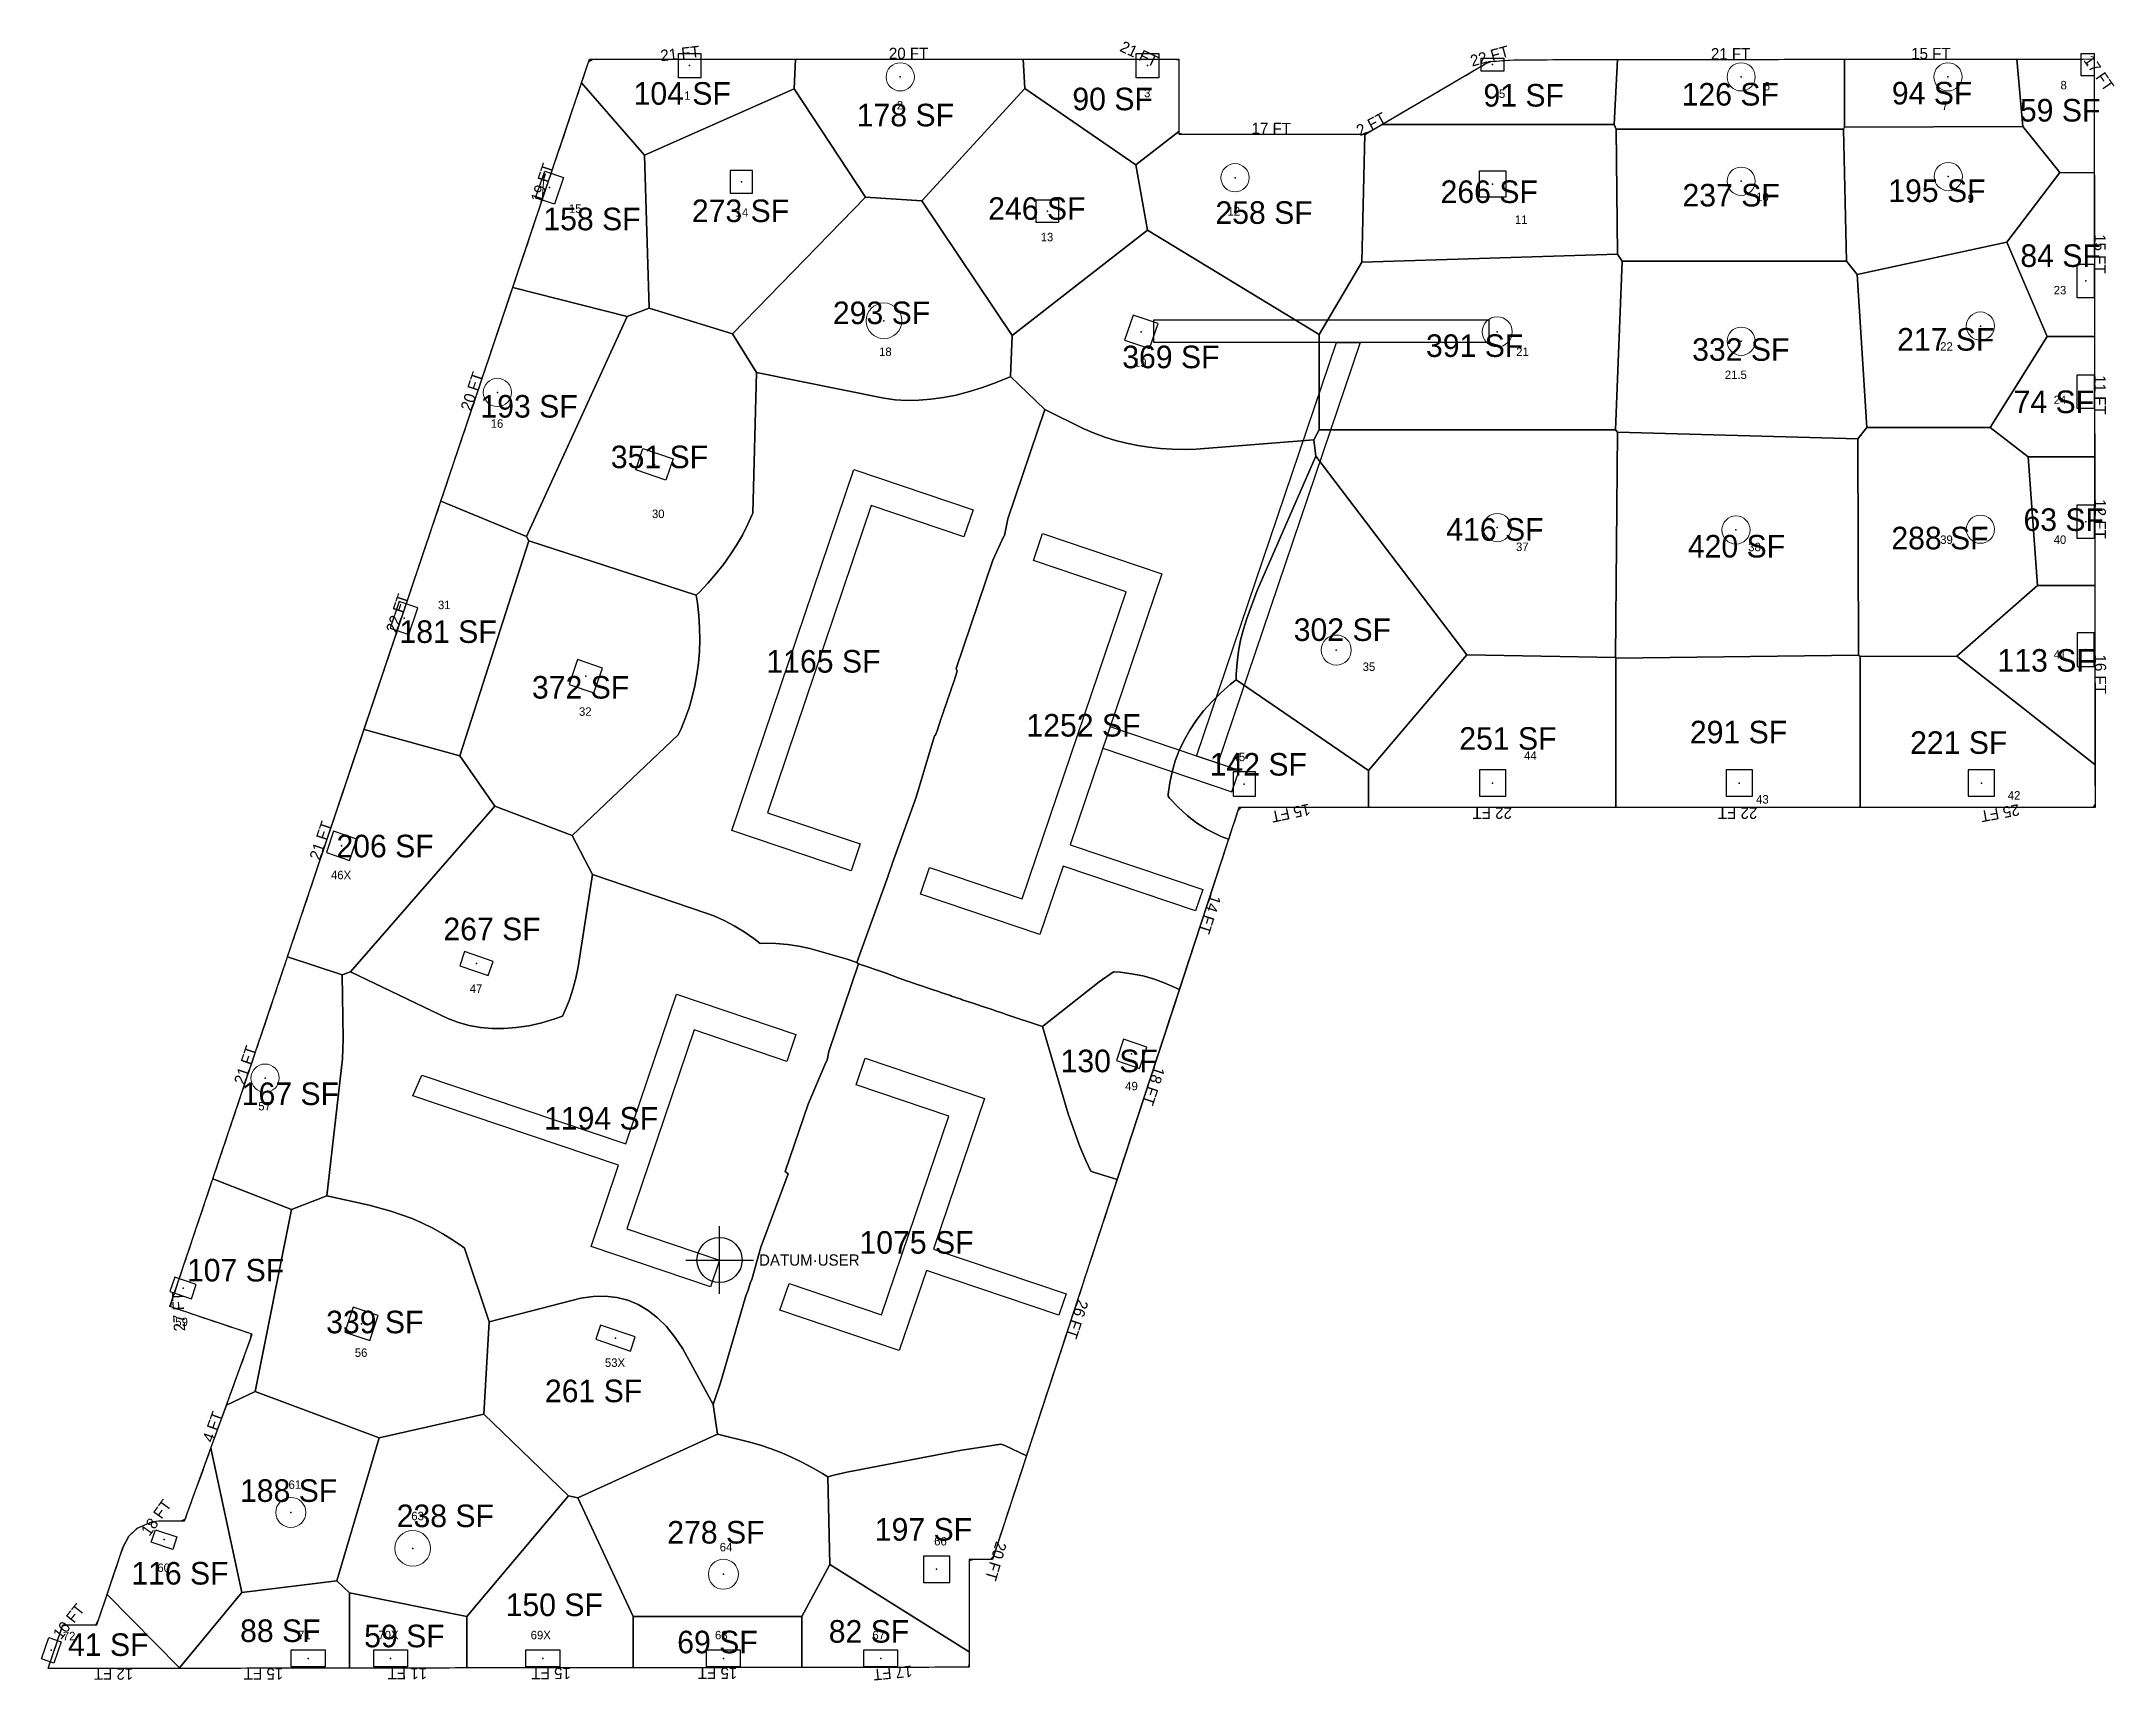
# Model space of a CAD drawing. Header units: metres. Extents: x 29 to 12657, y -13 to 49076.
# Drawn here: x 10451 to 12656, y 2986 to 4729 of the extents above; entities that cross this region are included whole.
import ezdxf
from ezdxf.enums import TextEntityAlignment as Align

# ---------------------------------------------------------------- set-up
doc = ezdxf.new("R2010")
doc.units = ezdxf.units.M
for name, color, linetype in [('BEAM', 2, 'Continuous'), ('FLOOR_0_AREA_LABELS', 3, 'Continuous'), ('FLOOR_0_BOUNDARY', 5, 'Continuous'), ('FLOOR_0_COLUMNS', 7, 'Continuous'), ('FLOOR_0_DATUM', 4, 'Continuous'), ('FLOOR_0_FASCADE_COLUMNS', 30, 'Continuous'), ('FLOOR_0_FASCADE_WALLS', 4, 'Continuous'), ('FLOOR_0_LARGE_TRIBUTARY', 6, 'Continuous'), ('FLOOR_0_TRIBUTARY_COL_0', 2, 'Continuous'), ('FLOOR_0_TRIBUTARY_COL_1', 2, 'Continuous'), ('FLOOR_0_TRIBUTARY_COL_10', 2, 'Continuous'), ('FLOOR_0_TRIBUTARY_COL_11', 2, 'Continuous'), ('FLOOR_0_TRIBUTARY_COL_12', 2, 'Continuous'), ('FLOOR_0_TRIBUTARY_COL_13', 2, 'Continuous'), ('FLOOR_0_TRIBUTARY_COL_14', 2, 'Continuous'), ('FLOOR_0_TRIBUTARY_COL_15', 2, 'Continuous'), ('FLOOR_0_TRIBUTARY_COL_16', 2, 'Continuous'), ('FLOOR_0_TRIBUTARY_COL_17', 2, 'Continuous'), ('FLOOR_0_TRIBUTARY_COL_18', 2, 'Continuous'), ('FLOOR_0_TRIBUTARY_COL_19', 2, 'Continuous'), ('FLOOR_0_TRIBUTARY_COL_2', 2, 'Continuous'), ('FLOOR_0_TRIBUTARY_COL_20', 2, 'Continuous'), ('FLOOR_0_TRIBUTARY_COL_21', 2, 'Continuous'), ('FLOOR_0_TRIBUTARY_COL_22', 2, 'Continuous'), ('FLOOR_0_TRIBUTARY_COL_23', 2, 'Continuous'), ('FLOOR_0_TRIBUTARY_COL_24', 2, 'Continuous'), ('FLOOR_0_TRIBUTARY_COL_25', 2, 'Continuous'), ('FLOOR_0_TRIBUTARY_COL_26', 2, 'Continuous'), ('FLOOR_0_TRIBUTARY_COL_27', 2, 'Continuous'), ('FLOOR_0_TRIBUTARY_COL_28', 2, 'Continuous'), ('FLOOR_0_TRIBUTARY_COL_29', 2, 'Continuous'), ('FLOOR_0_TRIBUTARY_COL_3', 2, 'Continuous'), ('FLOOR_0_TRIBUTARY_COL_30', 2, 'Continuous'), ('FLOOR_0_TRIBUTARY_COL_31', 2, 'Continuous'), ('FLOOR_0_TRIBUTARY_COL_32', 2, 'Continuous'), ('FLOOR_0_TRIBUTARY_COL_33', 2, 'Continuous'), ('FLOOR_0_TRIBUTARY_COL_34', 2, 'Continuous'), ('FLOOR_0_TRIBUTARY_COL_35', 2, 'Continuous'), ('FLOOR_0_TRIBUTARY_COL_36', 2, 'Continuous'), ('FLOOR_0_TRIBUTARY_COL_37', 2, 'Continuous'), ('FLOOR_0_TRIBUTARY_COL_38', 2, 'Continuous'), ('FLOOR_0_TRIBUTARY_COL_39', 2, 'Continuous'), ('FLOOR_0_TRIBUTARY_COL_4', 2, 'Continuous'), ('FLOOR_0_TRIBUTARY_COL_40', 2, 'Continuous'), ('FLOOR_0_TRIBUTARY_COL_41', 2, 'Continuous'), ('FLOOR_0_TRIBUTARY_COL_42', 2, 'Continuous'), ('FLOOR_0_TRIBUTARY_COL_43', 2, 'Continuous'), ('FLOOR_0_TRIBUTARY_COL_44', 2, 'Continuous'), ('FLOOR_0_TRIBUTARY_COL_45', 2, 'Continuous'), ('FLOOR_0_TRIBUTARY_COL_46', 2, 'Continuous'), ('FLOOR_0_TRIBUTARY_COL_47', 2, 'Continuous'), ('FLOOR_0_TRIBUTARY_COL_48', 2, 'Continuous'), ('FLOOR_0_TRIBUTARY_COL_49', 2, 'Continuous'), ('FLOOR_0_TRIBUTARY_COL_5', 2, 'Continuous'), ('FLOOR_0_TRIBUTARY_COL_50', 2, 'Continuous'), ('FLOOR_0_TRIBUTARY_COL_51', 2, 'Continuous'), ('FLOOR_0_TRIBUTARY_COL_52', 2, 'Continuous'), ('FLOOR_0_TRIBUTARY_COL_6', 2, 'Continuous'), ('FLOOR_0_TRIBUTARY_COL_7', 2, 'Continuous'), ('FLOOR_0_TRIBUTARY_COL_8', 2, 'Continuous'), ('FLOOR_0_TRIBUTARY_COL_9', 2, 'Continuous'), ('FLOOR_0_WALL_TRIBUTARY_61', 1, 'Continuous'), ('FLOOR_0_WALL_TRIBUTARY_62', 1, 'Continuous'), ('FLOOR_0_WALL_TRIBUTARY_63', 1, 'Continuous'), ('FLOOR_0_WALL_TRIBUTARY_64', 1, 'Continuous'), ('SLAB-RESIDENTIAL', 6, 'Continuous'), ('WALL', 4, 'Continuous')]:
    doc.layers.add(name, color=color, linetype=linetype)
doc.layers.add('COL-IDEN', color=171, linetype='Continuous', lineweight=30)
doc.layers.add('COLS', color=52, linetype='Continuous', lineweight=20)

msp = doc.modelspace()

# ---------------------------------------------------------------- texts
at = {"layer": 'COL-IDEN', "char_height": 9, "attachment_point": 1}
for s, insert, width in [('1', (11134.5, 4675.8), 8.484), ('3', (11623.6, 4678.5), 8.484), ('5', (12001.1, 4677.8), 8.484), ('6', (12282.7, 4685.8), 8.484), ('8', (12598.4, 4686.9), 19.998), ('2', (11360.6, 4665.6), 8.484), ('7', (12472.1, 4665.1), 8.484), ('10', (12274.6, 4568.1), 16.968), ('9', (12499.6, 4566.3), 16.968), ('15', (11011.8, 4555.7), 16.968), ('14', (11189.1, 4551.5), 16.968), ('12', (11712.4, 4552.8), 16.968), ('11', (12018.1, 4543.9), 16.968), ('13', (11513.6, 4525.4), 16.968), ('23', (12591.1, 4468.9), 16.968), ('18', (11341.7, 4403.4), 16.968), ('19', (11612.8, 4391.9), 16.968), ('21', (12019.4, 4403.4), 16.968), ('22', (12470.4, 4409.1), 16.968), ('21.5', (12241.3, 4378.9), 19.998), ('24', (12591.1, 4352.2), 16.968), ('16', (10928.6, 4327.1), 16.968), ('30', (11100.1, 4231.1), 16.968), ('37', (12019.2, 4196), 16.968), ('38', (12266.2, 4195.8), 16.968), ('39', (12470.4, 4203.6), 16.968), ('40', (12591.1, 4203.6), 16.968), ('31', (10872.5, 4134.2), 16.968), ('41', (12591.1, 4081.5), 16.968), ('35', (11856.1, 4068.5), 16.968), ('32', (11022.5, 4020.8), 16.968), ('45', (11717.7, 3972.6), 16.968), ('44', (12027.8, 3974), 16.968), ('43', (12274.6, 3927.5), 16.968), ('42', (12542.3, 3931.7), 16.968), ('46X', (10758.7, 3847), 26.967), ('47', (10906.3, 3726.2), 16.968), ('49', (11603.5, 3622.6), 16.968), ('57', (10681.4, 3601.2), 16.968), ('59', (10593.1, 3371.8), 16.968), ('56', (10784, 3339.1), 16.968), ('53X', (11050.1, 3328.5), 26.967), ('61', (10713.5, 3198.8), 16.968), ('63', (10844.1, 3165.4), 16.968), ('64', (11172.2, 3132.3), 19.998), ('66', (11400.3, 3138.6), 16.968), ('60', (10574, 3110.4), 16.968), ('72', (10473.4, 3037.7), 16.968), ('71', (10723.7, 3038.8), 16.968), ('70X', (10809.1, 3038.8), 26.967), ('69X', (10971.1, 3038.8), 26.967), ('68', (11167.2, 3038.8), 16.968), ('67', (11334.6, 3038.8), 16.968)]:
    msp.add_mtext(s, dxfattribs=dict(at, insert=insert, width=width))
at = {"layer": 'FLOOR_0_AREA_LABELS'}
for s, p in [('104 SF', (11132.3, 4673.6)), ('90 SF', (11590.1, 4667.7)), ('91 SF', (12027.4, 4671.6)), ('126 SF', (12247.1, 4672.7)), ('94 SF', (12461.8, 4673.9)), ('178 SF', (11369.7, 4650.6)), ('59 SF', (12598, 4655.7)), ('266 SF', (11990.7, 4569.1)), ('237 SF', (12248, 4565.4)), ('195 SF', (12466.9, 4570.2)), ('158 SF', (11036.3, 4540.1)), ('273 SF', (11194.3, 4548.8)), ('246 SF', (11509.5, 4551.2)), ('258 SF', (11751.2, 4546.9)), ('84 SF', (12598.5, 4501.1)), ('293 SF', (11344.3, 4440.3)), ('391 SF', (11975.2, 4405.4)), ('332 SF', (12258.3, 4401.3)), ('217 SF', (12476.3, 4412.1)), ('369 SF', (11652.1, 4393.4)), ('193 SF', (10969.4, 4340.9)), ('74 SF', (12591.3, 4345.7)), ('351 SF', (11108.1, 4287.1)), ('416 SF', (11996.8, 4210)), ('288 SF', (12470.2, 4200.8)), ('63 SF', (12601.8, 4220.4)), ('420 SF', (12253.7, 4192.1)), ('181 SF', (10883.3, 4101.3)), ('302 SF', (11834.5, 4103.4)), ('1165 SF', (11282.5, 4069.7)), ('113 SF', (12583.1, 4070.7)), ('372 SF', (11024.2, 4042.1)), ('1252 SF', (11559.1, 4001.7)), ('251 SF', (12010.6, 3987.7)), ('291 SF', (12255.9, 3994.5)), ('221 SF', (12490.1, 3983.3)), ('142 SF', (11745.1, 3960.2)), ('206 SF', (10816.2, 3873.3)), ('267 SF', (10930, 3785.1)), ('130 SF', (11586.5, 3644.8)), ('167 SF', (10715.5, 3609.9)), ('1194 SF', (11046, 3583.8)), ('1075 SF', (11381.5, 3451.8)), ('107 SF', (10657.2, 3422.3)), ('339 SF', (10805.3, 3367.2)), ('261 SF', (11038, 3293.9)), ('188 SF', (10713.6, 3187.9)), ('238 SF', (10880.3, 3161.1)), ('278 SF', (11168.1, 3143.6)), ('197 SF', (11388.9, 3146.7)), ('116 SF', (10598, 3100)), ('150 SF', (10996.2, 3066.5)), ('88 SF', (10704.8, 3038.9)), ('59 SF', (10836.8, 3033.3)), ('82 SF', (11331, 3038.2)), ('41 SF', (10521.8, 3024.1)), ('69 SF', (11169.8, 3026.9))]:
    msp.add_text(s, height=24, dxfattribs=at).set_placement(p, align=Align.MIDDLE_CENTER)
at = {"layer": 'FLOOR_0_DATUM'}
msp.add_text('DATUM·USER', height=12, dxfattribs=at).set_placement((11214, 3427.1))
at = {"layer": 'FLOOR_0_FASCADE_COLUMNS'}
for s, rotation, p in [('21 FT', 6.3545, (11130, 4716.1)), ('21 FT', -25.1605, (11618.3, 4715.6)), ('22 FT', 15.4126, (11991.1, 4713.4)), ('21 FT', 0.07, (12247.5, 4715.8)), ('15 FT', 0.07, (12460.5, 4716)), ('17 FT', -55.1082, (12639.2, 4695.2)), ('2 FT', 28.4318, (11865.2, 4641)), ('17 FT', -0.3151, (11758.9, 4636.4)), ('19 FT', 71.3993, (10983.2, 4578.7)), ('15 FT', -89.938, (12640.4, 4503)), ('20 FT', 71.3993, (10908.6, 4356.9)), ('11 FT', -89.938, (12640.6, 4353)), ('12 FT', -89.938, (12640.7, 4221)), ('22 FT', 71.3993, (10829.2, 4120.9)), ('16 FT', -89.938, (12640.9, 4056)), ('15 FT', -168.0444, (11779.6, 3908.3)), ('22 FT', 180, (11993.9, 3908.2)), ('22 FT', 180, (12254.9, 3908.2)), ('25 FT', -169.5497, (12534.1, 3908.3)), ('21 FT', 71.3993, (10747.8, 3879.2)), ('21 FT', 71.3993, (10667.5, 3640.4)), ('18 FT', -108.1553, (11633.7, 3618.1)), ('27 FT', 93.2397, (10596.5, 3378.2)), ('4 FT', 70.0779, (10632.9, 3255.8)), ('18 FT', 54.4215, (10572.8, 3159.2)), ('20 FT', -106.3465, (11466, 3112.8)), ('10 FT', 51.5937, (10479.7, 3048.8)), ('15 FT', -179.9221, (10686.9, 2993)), ('11 FT', -179.9221, (10839.9, 2993.2)), ('15 FT', -179.9221, (10992.9, 2993.4)), ('15 FT', -179.9221, (11169.9, 2993.6)), ('17 FT', -174.46, (11356.2, 2993.9)), ('12 FT', -179.9221, (10527.4, 2992.8))]:
    msp.add_text(s, height=12, rotation=rotation, dxfattribs=at).set_placement(p, align=Align.MIDDLE_CENTER)
msp.add_text('20 FT', height=12, dxfattribs=at).set_placement((11373.1, 4716.2), align=Align.MIDDLE_CENTER)
at = {"layer": 'FLOOR_0_FASCADE_WALLS'}
for s, p in [('14 FT', (11693.5, 3800.5)), ('26 FT', (11552.4, 3370.1))]:
    msp.add_text(s, height=12, rotation=-108.1553, dxfattribs=at).set_placement(p, align=Align.MIDDLE_CENTER)

# ---------------------------------------------------------------- linework, layer by layer
at = {"layer": 'BEAM'}
for points in [[(11633.9, 4432.9), (11990.2, 4432.9), (11990.2, 4408.9), (11633.9, 4408.9)], [(11679.5, 3969), (11828.2, 4408.9), (11853.5, 4408.9), (11702.2, 3961.3)], [(11579.8, 3977.4), (11716.9, 3931), (11724.6, 3953.7), (11587.4, 4000.1)]]:
    msp.add_lwpolyline(points, close=True, dxfattribs=at)
at = {"layer": 'COLS', "lineweight": 30}
for points in [[(11128.2, 4716.2), (11152.2, 4716.2), (11152.2, 4690.2), (11128.2, 4690.2)], [(11615.2, 4716.2), (11639.2, 4716.2), (11639.2, 4690.2), (11615.2, 4690.2)], [(11982.2, 4711.2), (12006.2, 4711.2), (12006.2, 4697.2), (11982.2, 4697.2)], [(12620.2, 4716.2), (12634.2, 4716.2), (12634.2, 4692.2), (12620.2, 4692.2)], [(10976.4, 4562.6), (10986, 4591.1), (11005.9, 4584.3), (10996.3, 4555.9)], [(11207.2, 4591.6), (11183.2, 4591.6), (11183.2, 4567.6), (11207.2, 4567.6)], [(11980.2, 4591.2), (12008.2, 4591.2), (12008.2, 4563.2), (11980.2, 4563.2)], [(11508.7, 4560.3), (11532.7, 4560.3), (11532.7, 4536.3), (11508.7, 4536.3)], [(12616.2, 4492.2), (12634.2, 4492.2), (12634.2, 4456.2), (12616.2, 4456.2)], [(11611.9, 4437.8), (11602.9, 4411.3), (11629.4, 4402.3), (11638.4, 4428.9)], [(12616.2, 4374.4), (12634.2, 4374.4), (12634.2, 4338.4), (12616.2, 4338.4)], [(11082.8, 4273.2), (11090.5, 4295.9), (11122.7, 4285), (11115, 4262.3)], [(12616.2, 4236.2), (12634.2, 4236.2), (12634.2, 4200.2), (12616.2, 4200.2)], [(10851.2, 4126.7), (10831.3, 4133.4), (10821.7, 4105), (10841.6, 4098.2)], [(12616.2, 4064.2), (12634.2, 4064.2), (12634.2, 4100.2), (12616.2, 4100.2)], [(11047.4, 4062.6), (11020.9, 4071.6), (11011.9, 4045), (11038.4, 4036.1)], [(11718.2, 3952.2), (11718.2, 3926.2), (11742.2, 3926.2), (11742.2, 3952.2)], [(12008.2, 3926.2), (12008.2, 3954.2), (11980.2, 3954.2), (11980.2, 3926.2)], [(12270.6, 3926.2), (12270.6, 3954.2), (12242.6, 3954.2), (12242.6, 3926.2)], [(12528.2, 3926.2), (12528.2, 3954.2), (12500.2, 3954.2), (12500.2, 3926.2)], [(10753.8, 3866.3), (10778.4, 3857.9), (10786.1, 3880.7), (10761.5, 3889)], [(10900.8, 3761), (10895.7, 3745.8), (10926, 3735.6), (10931.2, 3750.7)], [(11626.4, 3659.5), (11601.8, 3667.8), (11594.1, 3645.1), (11618.7, 3636.7)], [(10587.4, 3399.5), (10610.2, 3391.8), (10615.3, 3407), (10592.6, 3414.7)], [(10808.9, 3374), (10782.4, 3383), (10773.4, 3356.5), (10800, 3347.5)], [(11077.2, 3336.3), (11082.4, 3351.5), (11045.4, 3364), (11040.3, 3348.8)], [(10567.5, 3133), (10572, 3146.3), (10594.8, 3138.6), (10590.3, 3125.4)], [(11388.9, 3090.3), (11416.9, 3090.3), (11416.9, 3118.3), (11388.9, 3118.3)], [(10450.7, 3008.9), (10458.4, 3031.7), (10471.7, 3027.2), (10464, 3004.4)], [(10716.5, 3018.5), (10752.5, 3018.5), (10752.5, 3000.5), (10716.5, 3000.5)], [(10804.1, 3018.5), (10840.1, 3018.5), (10840.1, 3000.5), (10804.1, 3000.5)], [(10966.1, 3018.5), (11002.1, 3018.5), (11002.1, 3000.5), (10966.1, 3000.5)], [(11158.1, 3018.5), (11194.1, 3018.5), (11194.1, 3000.5), (11158.1, 3000.5)], [(11325.4, 3018.5), (11361.4, 3018.5), (11361.4, 3000.5), (11325.4, 3000.5)]]:
    msp.add_lwpolyline(points, close=True, dxfattribs=at)
at = {"layer": 'COLS'}
msp.add_lwpolyline([(10976.3, 4562.4), (10985.3, 4588.9), (10983.3, 4560.1)], close=True, dxfattribs=at)
for centre, radius in [((11364.2, 4691.2), 15), ((12258.7, 4691.2), 15), ((12478.7, 4691.2), 15), ((11720.3, 4584), 15), ((12258.7, 4580.2), 15), ((12479, 4585.2), 15), ((11346.9, 4431.8), 19), ((11999.2, 4420.1), 16), ((12513.2, 4426.2), 15), ((12258.7, 4410.1), 15), ((10935.7, 4355.7), 15), ((11999.2, 4211.9), 15), ((12253.2, 4209.4), 15), ((12513.2, 4210.2), 15), ((11828, 4081.7), 16), ((10688.6, 3626.5), 15), ((10716, 3164.7), 16), ((10845.6, 3126.5), 19), ((11176.1, 3099), 16)]:
    msp.add_circle(centre, radius, dxfattribs=at)
at = {"layer": 'FLOOR_0_BOUNDARY'}
msp.add_lwpolyline([(10457.8, 2998.7), (10473.4, 3045.1), (10509.7, 3045.1), (10537.3, 3127.3), (10543.8, 3139.4), (10552.6, 3148), (10568.8, 3155), (10577.1, 3155.9), (10603, 3155.9), (10674.9, 3354.1), (10587.4, 3383.6), (11033.8, 4710.2), (11660.4, 4710.2), (11660.5, 4630.4), (11859, 4630.4), (11990.8, 4707.4), (12018.8, 4709.5), (12634.2, 4710.3), (12635.1, 3914.2), (11724.5, 3914.2), (11462.2, 3114.5), (11437.4, 3114.5), (11437.6, 3000), (10457.8, 2998.7)], close=True, dxfattribs=at)
at = {"layer": 'FLOOR_0_COLUMNS'}
for p in [(11140.2, 4703.2), (11627.2, 4703.2), (11994.2, 4704.2), (12627.2, 4704.2), (11364.2, 4691.2), (12258.7, 4691.2), (12478.7, 4691.2), (10991.1, 4573.5), (11195.2, 4579.6), (11720.3, 4584), (11994.2, 4577.2), (12258.7, 4580.2), (12479, 4585.2), (11520.7, 4548.3), (12625.2, 4474.2), (11346.9, 4431.8), (11620.6, 4420.1), (11999.2, 4420.1), (12513.2, 4426.2), (12258.7, 4410.1), (10935.7, 4355.7), (12625.2, 4356.4), (11102.8, 4279.1), (11999.2, 4211.9), (12625.2, 4218.2), (12253.2, 4209.4), (12513.2, 4210.2), (10836.4, 4115.8), (11828, 4081.7), (12625.2, 4082.2), (11029.6, 4053.8), (11730.2, 3939.2), (11994.2, 3940.2), (12256.6, 3940.2), (12514.2, 3940.2), (10770, 3873.5), (10913.4, 3748.3), (11610.2, 3652.3), (10688.6, 3626.5), (10601.4, 3403.3), (10791.2, 3365.2), (11061.3, 3350.1), (10716, 3164.7), (10581.2, 3135.8), (10845.6, 3126.5), (11176.1, 3099), (11402.9, 3104.3), (10461.2, 3018.1), (10734.5, 3009.5), (10822.1, 3009.5), (10984.1, 3009.5), (11176.1, 3009.5), (11343.4, 3009.5)]:
    msp.add_point(p, dxfattribs=at)
at = {"layer": 'FLOOR_0_DATUM'}
for p, q in [((11172, 3397.1), (11172, 3469.1)), ((11136, 3433.1), (11208, 3433.1))]:
    msp.add_line(p, q, dxfattribs=at)
msp.add_circle((11172, 3433.1), 24, dxfattribs=at)
at = {"layer": 'FLOOR_0_FASCADE_COLUMNS'}
for points in [[(11025.3, 4684.8), (11027.2, 4690.5), (11029.1, 4696.2), (11031, 4701.9), (11032.9, 4707.6), (11037.1, 4710.2), (11043.1, 4710.2), (11049.1, 4710.2), (11055.1, 4710.2), (11061.1, 4710.2), (11067.1, 4710.2), (11073.1, 4710.2), (11079.1, 4710.2), (11085.1, 4710.2), (11091.1, 4710.2), (11097.1, 4710.2), (11103.1, 4710.2), (11109.1, 4710.2), (11115.1, 4710.2), (11121.1, 4710.2), (11127.1, 4710.2), (11133.1, 4710.2), (11139.1, 4710.2), (11145.1, 4710.2), (11151.1, 4710.2), (11157.1, 4710.2), (11163.1, 4710.2), (11169.1, 4710.2), (11175.1, 4710.2), (11181.1, 4710.2), (11187.1, 4710.2), (11193.1, 4710.2), (11199.1, 4710.2), (11205.1, 4710.2), (11211.1, 4710.2), (11217.1, 4710.2), (11223.1, 4710.2), (11229.1, 4710.2), (11235.1, 4710.2), (11241.1, 4710.2), (11247.1, 4710.2), (11253.1, 4710.2)], [(11253.1, 4710.2), (11259.1, 4710.2), (11265.1, 4710.2), (11271.1, 4710.2), (11277.1, 4710.2), (11283.1, 4710.2), (11289.1, 4710.2), (11295.1, 4710.2), (11301.1, 4710.2), (11307.1, 4710.2), (11313.1, 4710.2), (11319.1, 4710.2), (11325.1, 4710.2), (11331.1, 4710.2), (11337.1, 4710.2), (11343.1, 4710.2), (11349.1, 4710.2), (11355.1, 4710.2), (11361.1, 4710.2), (11367.1, 4710.2), (11373.1, 4710.2), (11379.1, 4710.2), (11385.1, 4710.2), (11391.1, 4710.2), (11397.1, 4710.2), (11403.1, 4710.2), (11409.1, 4710.2), (11415.1, 4710.2), (11421.1, 4710.2), (11427.1, 4710.2), (11433.1, 4710.2), (11439.1, 4710.2), (11445.1, 4710.2), (11451.1, 4710.2), (11457.1, 4710.2), (11463.1, 4710.2), (11469.1, 4710.2), (11475.1, 4710.2), (11481.1, 4710.2), (11487.1, 4710.2), (11493.1, 4710.2)], [(11493.1, 4710.2), (11499.1, 4710.2), (11505.1, 4710.2), (11511.1, 4710.2), (11517.1, 4710.2), (11523.1, 4710.2), (11529.1, 4710.2), (11535.1, 4710.2), (11541.1, 4710.2), (11547.1, 4710.2), (11553.1, 4710.2), (11559.1, 4710.2), (11565.1, 4710.2), (11571.1, 4710.2), (11577.1, 4710.2), (11583.1, 4710.2), (11589.1, 4710.2), (11595.1, 4710.2), (11601.1, 4710.2), (11607.1, 4710.2), (11613.1, 4710.2), (11619.1, 4710.2), (11625.1, 4710.2), (11631.1, 4710.2), (11637.1, 4710.2), (11643.1, 4710.2), (11649.1, 4710.2), (11655.1, 4710.2), (11660.4, 4709.5), (11660.4, 4703.5), (11660.4, 4697.5), (11660.4, 4691.5), (11660.4, 4685.5), (11660.5, 4679.5), (11660.5, 4673.5), (11660.5, 4667.5), (11660.5, 4661.5), (11660.5, 4655.5), (11660.5, 4649.5), (11660.5, 4643.5), (11660.5, 4637.5), (11660.5, 4631.5)], [(11878.4, 4641.8), (11883.5, 4644.8), (11888.7, 4647.8), (11893.9, 4650.9), (11899.1, 4653.9), (11904.3, 4656.9), (11909.5, 4659.9), (11914.6, 4663), (11919.8, 4666), (11925, 4669), (11930.2, 4672), (11935.4, 4675.1), (11940.5, 4678.1), (11945.7, 4681.1), (11950.9, 4684.1), (11956.1, 4687.2), (11961.3, 4690.2), (11966.4, 4693.2), (11971.6, 4696.3), (11976.8, 4699.3), (11982, 4702.3), (11987.2, 4705.3), (11992.6, 4707.6), (11998.6, 4708), (12004.6, 4708.5), (12010.5, 4708.9), (12016.5, 4709.3), (12022.5, 4709.5), (12028.5, 4709.5), (12034.5, 4709.5), (12040.5, 4709.5), (12046.5, 4709.5), (12052.5, 4709.5), (12058.5, 4709.6), (12064.5, 4709.6), (12070.5, 4709.6), (12076.5, 4709.6), (12082.5, 4709.6), (12088.5, 4709.6), (12094.5, 4709.6), (12100.5, 4709.6), (12106.5, 4709.6), (12112.5, 4709.6), (12118.5, 4709.6), (12124.5, 4709.6)], [(12124.5, 4709.6), (12130.5, 4709.6), (12136.5, 4709.6), (12142.5, 4709.7), (12148.5, 4709.7), (12154.5, 4709.7), (12160.5, 4709.7), (12166.5, 4709.7), (12172.5, 4709.7), (12178.5, 4709.7), (12184.5, 4709.7), (12190.5, 4709.7), (12196.5, 4709.7), (12202.5, 4709.7), (12208.5, 4709.7), (12214.5, 4709.7), (12220.5, 4709.8), (12226.5, 4709.8), (12232.5, 4709.8), (12238.5, 4709.8), (12244.5, 4709.8), (12250.5, 4709.8), (12256.5, 4709.8), (12262.5, 4709.8), (12268.5, 4709.8), (12274.5, 4709.8), (12280.5, 4709.8), (12286.5, 4709.8), (12292.5, 4709.8), (12298.5, 4709.8), (12304.5, 4709.9), (12310.5, 4709.9), (12316.5, 4709.9), (12322.5, 4709.9), (12328.5, 4709.9), (12334.5, 4709.9), (12340.5, 4709.9), (12346.5, 4709.9), (12352.5, 4709.9), (12358.5, 4709.9), (12364.5, 4709.9), (12370.5, 4709.9)], [(12370.5, 4709.9), (12376.5, 4709.9), (12382.5, 4709.9), (12388.5, 4710), (12394.5, 4710), (12400.5, 4710), (12406.5, 4710), (12412.5, 4710), (12418.5, 4710), (12424.5, 4710), (12430.5, 4710), (12436.5, 4710), (12442.5, 4710), (12448.5, 4710), (12454.5, 4710), (12460.5, 4710), (12466.5, 4710.1), (12472.5, 4710.1), (12478.5, 4710.1), (12484.5, 4710.1), (12490.5, 4710.1), (12496.5, 4710.1), (12502.5, 4710.1), (12508.5, 4710.1), (12514.5, 4710.1), (12520.5, 4710.1), (12526.5, 4710.1), (12532.5, 4710.1), (12538.5, 4710.1), (12544.5, 4710.1), (12550.5, 4710.2)], [(12550.5, 4710.2), (12556.5, 4710.2), (12562.5, 4710.2), (12568.5, 4710.2), (12574.5, 4710.2), (12580.5, 4710.2), (12586.5, 4710.2), (12592.5, 4710.2), (12598.5, 4710.2), (12604.5, 4710.2), (12610.5, 4710.2), (12616.5, 4710.2), (12622.5, 4710.2), (12628.5, 4710.3), (12634.2, 4710), (12634.2, 4704), (12634.2, 4698), (12634.2, 4692), (12634.2, 4686), (12634.2, 4680), (12634.3, 4674), (12634.3, 4668), (12634.3, 4662), (12634.3, 4656), (12634.3, 4650), (12634.3, 4644), (12634.3, 4638), (12634.3, 4632), (12634.3, 4626), (12634.3, 4620), (12634.3, 4614), (12634.3, 4608), (12634.3, 4602), (12634.3, 4596), (12634.3, 4590)], [(10952.6, 4468.7), (10954.5, 4474.4), (10956.4, 4480.1), (10958.3, 4485.8), (10960.2, 4491.5), (10962.1, 4497.2), (10964, 4502.8), (10966, 4508.5), (10967.9, 4514.2), (10969.8, 4519.9), (10971.7, 4525.6), (10973.6, 4531.3), (10975.5, 4537), (10977.4, 4542.7), (10979.4, 4548.3), (10981.3, 4554), (10983.2, 4559.7), (10985.1, 4565.4), (10987, 4571.1), (10988.9, 4576.8), (10990.8, 4582.5), (10992.8, 4588.1), (10994.7, 4593.8), (10996.6, 4599.5), (10998.5, 4605.2), (11000.4, 4610.9), (11002.3, 4616.6), (11004.2, 4622.3), (11006.2, 4627.9), (11008.1, 4633.6), (11010, 4639.3), (11011.9, 4645), (11013.8, 4650.7), (11015.7, 4656.4), (11017.6, 4662.1), (11019.6, 4667.8), (11021.5, 4673.4), (11023.4, 4679.1), (11025.3, 4684.8)], [(11660.5, 4631.5), (11665.4, 4630.4), (11671.4, 4630.4), (11677.4, 4630.4), (11683.4, 4630.4), (11689.4, 4630.4), (11695.4, 4630.4), (11701.4, 4630.4), (11707.4, 4630.4), (11713.4, 4630.4), (11719.4, 4630.4), (11725.4, 4630.4), (11731.4, 4630.4), (11737.4, 4630.4), (11743.4, 4630.4), (11749.4, 4630.4), (11755.4, 4630.4), (11761.4, 4630.4), (11767.4, 4630.4), (11773.4, 4630.4), (11779.4, 4630.4), (11785.4, 4630.4), (11791.4, 4630.4), (11797.4, 4630.4), (11803.4, 4630.4), (11809.4, 4630.4), (11815.4, 4630.4), (11821.4, 4630.4), (11827.4, 4630.4), (11833.4, 4630.4), (11839.4, 4630.4), (11845.4, 4630.4), (11851.4, 4630.4), (11857.4, 4630.4)], [(11857.4, 4630.4), (11862.8, 4632.7), (11868, 4635.7), (11873.2, 4638.7), (11878.4, 4641.8)], [(12634.3, 4590), (12634.4, 4584), (12634.4, 4578), (12634.4, 4572), (12634.4, 4566), (12634.4, 4560), (12634.4, 4554), (12634.4, 4548), (12634.4, 4542), (12634.4, 4536), (12634.4, 4530), (12634.4, 4524), (12634.4, 4518), (12634.4, 4512), (12634.4, 4506), (12634.4, 4500), (12634.4, 4494), (12634.5, 4488), (12634.5, 4482), (12634.5, 4476), (12634.5, 4470), (12634.5, 4464), (12634.5, 4458), (12634.5, 4452), (12634.5, 4446), (12634.5, 4440), (12634.5, 4434), (12634.5, 4428), (12634.5, 4422), (12634.5, 4416)], [(10876, 4241.3), (10877.9, 4246.9), (10879.8, 4252.6), (10881.8, 4258.3), (10883.7, 4264), (10885.6, 4269.7), (10887.5, 4275.4), (10889.4, 4281.1), (10891.3, 4286.8), (10893.2, 4292.4), (10895.2, 4298.1), (10897.1, 4303.8), (10899, 4309.5), (10900.9, 4315.2), (10902.8, 4320.9), (10904.7, 4326.6), (10906.6, 4332.2), (10908.5, 4337.9), (10910.5, 4343.6), (10912.4, 4349.3), (10914.3, 4355), (10916.2, 4360.7), (10918.1, 4366.4), (10920, 4372.1), (10921.9, 4377.7), (10923.9, 4383.4), (10925.8, 4389.1), (10927.7, 4394.8), (10929.6, 4400.5), (10931.5, 4406.2), (10933.4, 4411.9), (10935.3, 4417.5), (10937.3, 4423.2), (10939.2, 4428.9), (10941.1, 4434.6), (10943, 4440.3), (10944.9, 4446), (10946.8, 4451.7), (10948.7, 4457.4), (10950.7, 4463), (10952.6, 4468.7)], [(12634.5, 4416), (12634.5, 4410), (12634.5, 4404), (12634.6, 4398), (12634.6, 4392), (12634.6, 4386), (12634.6, 4380), (12634.6, 4374), (12634.6, 4368), (12634.6, 4362), (12634.6, 4356), (12634.6, 4350), (12634.6, 4344), (12634.6, 4338), (12634.6, 4332), (12634.6, 4326), (12634.6, 4320), (12634.6, 4314), (12634.7, 4308), (12634.7, 4302), (12634.7, 4296), (12634.7, 4290)], [(12634.7, 4290), (12634.7, 4284), (12634.7, 4278), (12634.7, 4272), (12634.7, 4266), (12634.7, 4260), (12634.7, 4254), (12634.7, 4248), (12634.7, 4242), (12634.7, 4236), (12634.7, 4230), (12634.7, 4224), (12634.7, 4218), (12634.8, 4212), (12634.8, 4206), (12634.8, 4200), (12634.8, 4194), (12634.8, 4188), (12634.8, 4182), (12634.8, 4176), (12634.8, 4170), (12634.8, 4164), (12634.8, 4158), (12634.8, 4152)], [(10793.7, 3996.7), (10795.6, 4002.4), (10797.5, 4008.1), (10799.5, 4013.8), (10801.4, 4019.5), (10803.3, 4025.2), (10805.2, 4030.9), (10807.1, 4036.5), (10809, 4042.2), (10810.9, 4047.9), (10812.9, 4053.6), (10814.8, 4059.3), (10816.7, 4065), (10818.6, 4070.7), (10820.5, 4076.4), (10822.4, 4082), (10824.3, 4087.7), (10826.3, 4093.4), (10828.2, 4099.1), (10830.1, 4104.8), (10832, 4110.5), (10833.9, 4116.2), (10835.8, 4121.8), (10837.7, 4127.5), (10839.7, 4133.2), (10841.6, 4138.9), (10843.5, 4144.6), (10845.4, 4150.3), (10847.3, 4156), (10849.2, 4161.6), (10851.1, 4167.3), (10853, 4173), (10855, 4178.7), (10856.9, 4184.4), (10858.8, 4190.1), (10860.7, 4195.8), (10862.6, 4201.5), (10864.5, 4207.1), (10866.4, 4212.8), (10868.4, 4218.5), (10870.3, 4224.2), (10872.2, 4229.9), (10874.1, 4235.6), (10876, 4241.3)], [(12634.8, 4152), (12634.8, 4146), (12634.8, 4140), (12634.8, 4134), (12634.8, 4128), (12634.9, 4122), (12634.9, 4116), (12634.9, 4110), (12634.9, 4104), (12634.9, 4098), (12634.9, 4092), (12634.9, 4086), (12634.9, 4080), (12634.9, 4074), (12634.9, 4068), (12634.9, 4062), (12634.9, 4056), (12634.9, 4050), (12634.9, 4044), (12634.9, 4038), (12634.9, 4032), (12635, 4026), (12635, 4020), (12635, 4014), (12635, 4008), (12635, 4002), (12635, 3996), (12635, 3990), (12635, 3984), (12635, 3978), (12635, 3972), (12635, 3966), (12635, 3960)], [(10713.3, 3757.9), (10715.3, 3763.6), (10717.2, 3769.3), (10719.1, 3775), (10721, 3780.6), (10722.9, 3786.3), (10724.8, 3792), (10726.7, 3797.7), (10728.6, 3803.4), (10730.6, 3809.1), (10732.5, 3814.8), (10734.4, 3820.5), (10736.3, 3826.1), (10738.2, 3831.8), (10740.1, 3837.5), (10742, 3843.2), (10744, 3848.9), (10745.9, 3854.6), (10747.8, 3860.3), (10749.7, 3865.9), (10751.6, 3871.6), (10753.5, 3877.3), (10755.4, 3883), (10757.4, 3888.7), (10759.3, 3894.4), (10761.2, 3900.1), (10763.1, 3905.8), (10765, 3911.4), (10766.9, 3917.1), (10768.8, 3922.8), (10770.8, 3928.5), (10772.7, 3934.2), (10774.6, 3939.9), (10776.5, 3945.6), (10778.4, 3951.2), (10780.3, 3956.9), (10782.2, 3962.6), (10784.2, 3968.3), (10786.1, 3974), (10788, 3979.7), (10789.9, 3985.4), (10791.8, 3991.1), (10793.7, 3996.7)], [(12635, 3960), (12635, 3954), (12635, 3948), (12635, 3942), (12635.1, 3936), (12635.1, 3930), (12635.1, 3924), (12635.1, 3918), (12632.9, 3914.2), (12626.9, 3914.2), (12620.9, 3914.2), (12614.9, 3914.2), (12608.9, 3914.2), (12602.9, 3914.2), (12596.9, 3914.2), (12590.9, 3914.2), (12584.9, 3914.2), (12578.9, 3914.2), (12572.9, 3914.2), (12566.9, 3914.2), (12560.9, 3914.2), (12554.9, 3914.2), (12548.9, 3914.2), (12542.9, 3914.2), (12536.9, 3914.2), (12530.9, 3914.2), (12524.9, 3914.2), (12518.9, 3914.2), (12512.9, 3914.2), (12506.9, 3914.2), (12500.9, 3914.2), (12494.9, 3914.2), (12488.9, 3914.2), (12482.9, 3914.2), (12476.9, 3914.2), (12470.9, 3914.2), (12464.9, 3914.2), (12458.9, 3914.2), (12452.9, 3914.2), (12446.9, 3914.2), (12440.9, 3914.2), (12434.9, 3914.2), (12428.9, 3914.2), (12422.9, 3914.2), (12416.9, 3914.2), (12410.9, 3914.2), (12404.9, 3914.2), (12398.9, 3914.2), (12392.9, 3914.2), (12386.9, 3914.2)], [(11864.9, 3914.2), (11858.9, 3914.2), (11852.9, 3914.2), (11846.9, 3914.2), (11840.9, 3914.2), (11834.9, 3914.2), (11828.9, 3914.2), (11822.9, 3914.2), (11816.9, 3914.2), (11810.9, 3914.2), (11804.9, 3914.2), (11798.9, 3914.2), (11792.9, 3914.2), (11786.9, 3914.2), (11780.9, 3914.2), (11774.9, 3914.2), (11768.9, 3914.2), (11762.9, 3914.2), (11756.9, 3914.2), (11750.9, 3914.2), (11744.9, 3914.2), (11738.9, 3914.2), (11732.9, 3914.2), (11726.9, 3914.2), (11723.3, 3910.7), (11721.5, 3905), (11719.6, 3899.3), (11717.7, 3893.6), (11715.9, 3887.9), (11714, 3882.2)], [(12122.9, 3914.2), (12116.9, 3914.2), (12110.9, 3914.2), (12104.9, 3914.2), (12098.9, 3914.2), (12092.9, 3914.2), (12086.9, 3914.2), (12080.9, 3914.2), (12074.9, 3914.2), (12068.9, 3914.2), (12062.9, 3914.2), (12056.9, 3914.2), (12050.9, 3914.2), (12044.9, 3914.2), (12038.9, 3914.2), (12032.9, 3914.2), (12026.9, 3914.2), (12020.9, 3914.2), (12014.9, 3914.2), (12008.9, 3914.2), (12002.9, 3914.2), (11996.9, 3914.2), (11990.9, 3914.2), (11984.9, 3914.2), (11978.9, 3914.2), (11972.9, 3914.2), (11966.9, 3914.2), (11960.9, 3914.2), (11954.9, 3914.2), (11948.9, 3914.2), (11942.9, 3914.2), (11936.9, 3914.2), (11930.9, 3914.2), (11924.9, 3914.2), (11918.9, 3914.2), (11912.9, 3914.2), (11906.9, 3914.2), (11900.9, 3914.2), (11894.9, 3914.2), (11888.9, 3914.2), (11882.9, 3914.2), (11876.9, 3914.2), (11870.9, 3914.2), (11864.9, 3914.2)], [(12386.9, 3914.2), (12380.9, 3914.2), (12374.9, 3914.2), (12368.9, 3914.2), (12362.9, 3914.2), (12356.9, 3914.2), (12350.9, 3914.2), (12344.9, 3914.2), (12338.9, 3914.2), (12332.9, 3914.2), (12326.9, 3914.2), (12320.9, 3914.2), (12314.9, 3914.2), (12308.9, 3914.2), (12302.9, 3914.2), (12296.9, 3914.2), (12290.9, 3914.2), (12284.9, 3914.2), (12278.9, 3914.2), (12272.9, 3914.2), (12266.9, 3914.2), (12260.9, 3914.2), (12254.9, 3914.2), (12248.9, 3914.2), (12242.9, 3914.2), (12236.9, 3914.2), (12230.9, 3914.2), (12224.9, 3914.2), (12218.9, 3914.2), (12212.9, 3914.2), (12206.9, 3914.2), (12200.9, 3914.2), (12194.9, 3914.2), (12188.9, 3914.2), (12182.9, 3914.2), (12176.9, 3914.2), (12170.9, 3914.2), (12164.9, 3914.2), (12158.9, 3914.2), (12152.9, 3914.2), (12146.9, 3914.2), (12140.9, 3914.2), (12134.9, 3914.2), (12128.9, 3914.2), (12122.9, 3914.2)], [(10633, 3519.1), (10634.9, 3524.8), (10636.8, 3530.4), (10638.7, 3536.1), (10640.6, 3541.8), (10642.5, 3547.5), (10644.4, 3553.2), (10646.4, 3558.9), (10648.3, 3564.6), (10650.2, 3570.2), (10652.1, 3575.9), (10654, 3581.6), (10655.9, 3587.3), (10657.8, 3593), (10659.8, 3598.7), (10661.7, 3604.4), (10663.6, 3610.1), (10665.5, 3615.7), (10667.4, 3621.4), (10669.3, 3627.1), (10671.2, 3632.8), (10673.1, 3638.5), (10675.1, 3644.2), (10677, 3649.9), (10678.9, 3655.5), (10680.8, 3661.2), (10682.7, 3666.9), (10684.6, 3672.6), (10686.5, 3678.3), (10688.5, 3684), (10690.4, 3689.7), (10692.3, 3695.3), (10694.2, 3701), (10696.1, 3706.7), (10698, 3712.4), (10699.9, 3718.1), (10701.9, 3723.8), (10703.8, 3729.5), (10705.7, 3735.2), (10707.6, 3740.8), (10709.5, 3746.5), (10711.4, 3752.2), (10713.3, 3757.9)], [(11661.6, 3722.6), (11659.8, 3716.9), (11657.9, 3711.2), (11656, 3705.5), (11654.2, 3699.8), (11652.3, 3694.1), (11650.4, 3688.4), (11648.6, 3682.7), (11646.7, 3677), (11644.8, 3671.3), (11642.9, 3665.6), (11641.1, 3659.9), (11639.2, 3654.2), (11637.3, 3648.5), (11635.5, 3642.8), (11633.6, 3637.1), (11631.7, 3631.4), (11629.9, 3625.7), (11628, 3620), (11626.1, 3614.3), (11624.3, 3608.6), (11622.4, 3602.9), (11620.5, 3597.2), (11618.6, 3591.5), (11616.8, 3585.8), (11614.9, 3580.1), (11613, 3574.4), (11611.2, 3568.7), (11609.3, 3563), (11607.4, 3557.3), (11605.6, 3551.6), (11603.7, 3545.9), (11601.8, 3540.2), (11599.9, 3534.5), (11598.1, 3528.8), (11596.2, 3523.1), (11594.3, 3517.4)], [(10646.7, 3276.4), (10648.7, 3282), (10650.8, 3287.7), (10652.8, 3293.3), (10654.9, 3298.9), (10656.9, 3304.6), (10659, 3310.2), (10661, 3315.9), (10663.1, 3321.5), (10665.1, 3327.1), (10667.1, 3332.8), (10669.2, 3338.4), (10671.2, 3344.1), (10673.3, 3349.7), (10673.7, 3354.6), (10668, 3356.5), (10662.3, 3358.4), (10656.6, 3360.3), (10650.9, 3362.2), (10645.2, 3364.1), (10639.6, 3366), (10633.9, 3367.9), (10628.2, 3369.9), (10622.5, 3371.8), (10616.8, 3373.7), (10611.1, 3375.6), (10605.4, 3377.5), (10599.8, 3379.4), (10594.1, 3381.3), (10588.4, 3383.3), (10588.9, 3388.3), (10590.9, 3394), (10592.8, 3399.6), (10594.7, 3405.3), (10596.6, 3411), (10598.5, 3416.7), (10600.4, 3422.4), (10602.3, 3428.1), (10604.3, 3433.8), (10606.2, 3439.5), (10608.1, 3445.1), (10610, 3450.8), (10611.9, 3456.5), (10613.8, 3462.2), (10615.7, 3467.9), (10617.6, 3473.6), (10619.6, 3479.3), (10621.5, 3484.9), (10623.4, 3490.6), (10625.3, 3496.3), (10627.2, 3502), (10629.1, 3507.7), (10631, 3513.4), (10633, 3519.1)], [(10630.3, 3231.2), (10632.4, 3236.9), (10634.4, 3242.5), (10636.5, 3248.2), (10638.5, 3253.8), (10640.6, 3259.4), (10642.6, 3265.1), (10644.7, 3270.7), (10646.7, 3276.4)], [(10520.8, 3078.1), (10522.7, 3083.8), (10524.6, 3089.5), (10526.5, 3095.2), (10528.4, 3100.8), (10530.4, 3106.5), (10532.3, 3112.2), (10534.2, 3117.9), (10536.1, 3123.6), (10538.3, 3129.1), (10541.1, 3134.4), (10544.1, 3139.7), (10548.4, 3143.8), (10552.7, 3148), (10558.2, 3150.4), (10563.7, 3152.8), (10569.2, 3155.1), (10575.2, 3155.7), (10581.2, 3155.9), (10587.2, 3155.9), (10593.2, 3155.9), (10599.2, 3155.9), (10603.8, 3157.9), (10605.8, 3163.5), (10607.9, 3169.2), (10609.9, 3174.8), (10611.9, 3180.5), (10614, 3186.1), (10616, 3191.8), (10618.1, 3197.4), (10620.1, 3203), (10622.2, 3208.7), (10624.2, 3214.3), (10626.3, 3220), (10628.3, 3225.6), (10630.3, 3231.2)], [(11499, 3226.6), (11497.1, 3220.9), (11495.3, 3215.2), (11493.4, 3209.5), (11491.5, 3203.8), (11489.6, 3198.1), (11487.8, 3192.4), (11485.9, 3186.7), (11484, 3181), (11482.2, 3175.3), (11480.3, 3169.6), (11478.4, 3163.9), (11476.6, 3158.2), (11474.7, 3152.5), (11472.8, 3146.8), (11470.9, 3141.1), (11469.1, 3135.4), (11467.2, 3129.7), (11465.3, 3124), (11463.5, 3118.3), (11460.2, 3114.5), (11454.2, 3114.5), (11448.2, 3114.5), (11442.2, 3114.5), (11437.4, 3113.3), (11437.4, 3107.3), (11437.4, 3101.3), (11437.4, 3095.3), (11437.5, 3089.3), (11437.5, 3083.3), (11437.5, 3077.3), (11437.5, 3071.3), (11437.5, 3065.3), (11437.5, 3059.3), (11437.5, 3053.3), (11437.5, 3047.3), (11437.6, 3041.3), (11437.6, 3035.3), (11437.6, 3029.3), (11437.6, 3023.3), (11437.6, 3017.3)], [(10457.8, 2998.7), (10459.7, 3004.4), (10461.6, 3010), (10463.6, 3015.7), (10465.5, 3021.4), (10467.4, 3027.1), (10469.3, 3032.8), (10471.2, 3038.5), (10473.1, 3044.2), (10478.5, 3045.1), (10484.5, 3045.1), (10490.5, 3045.1), (10496.5, 3045.1), (10502.5, 3045.1), (10508.5, 3045.1), (10511.2, 3049.7), (10513.1, 3055.3), (10515, 3061), (10517, 3066.7), (10518.9, 3072.4), (10520.8, 3078.1)], [(10776.9, 2999.1), (10770.9, 2999.1), (10764.9, 2999.1), (10758.9, 2999.1), (10752.9, 2999.1), (10746.9, 2999.1), (10740.9, 2999.1), (10734.9, 2999), (10728.9, 2999), (10722.9, 2999), (10716.9, 2999), (10710.9, 2999), (10704.9, 2999), (10698.9, 2999), (10692.9, 2999), (10686.9, 2999), (10680.9, 2999), (10674.9, 2999), (10668.9, 2999), (10662.9, 2998.9), (10656.9, 2998.9), (10650.9, 2998.9), (10644.9, 2998.9), (10638.9, 2998.9), (10632.9, 2998.9), (10626.9, 2998.9), (10620.9, 2998.9), (10614.9, 2998.9), (10608.9, 2998.9), (10602.9, 2998.9), (10596.9, 2998.9)], [(10902.9, 2999.3), (10896.9, 2999.3), (10890.9, 2999.3), (10884.9, 2999.2), (10878.9, 2999.2), (10872.9, 2999.2), (10866.9, 2999.2), (10860.9, 2999.2), (10854.9, 2999.2), (10848.9, 2999.2), (10842.9, 2999.2), (10836.9, 2999.2), (10830.9, 2999.2), (10824.9, 2999.2), (10818.9, 2999.2), (10812.9, 2999.2), (10806.9, 2999.1), (10800.9, 2999.1), (10794.9, 2999.1), (10788.9, 2999.1), (10782.9, 2999.1), (10776.9, 2999.1)], [(11082.9, 2999.5), (11076.9, 2999.5), (11070.9, 2999.5), (11064.9, 2999.5), (11058.9, 2999.5), (11052.9, 2999.5), (11046.9, 2999.5), (11040.9, 2999.5), (11034.9, 2999.5), (11028.9, 2999.4), (11022.9, 2999.4), (11016.9, 2999.4), (11010.9, 2999.4), (11004.9, 2999.4), (10998.9, 2999.4), (10992.9, 2999.4), (10986.9, 2999.4), (10980.9, 2999.4), (10974.9, 2999.4), (10968.9, 2999.4), (10962.9, 2999.4), (10956.9, 2999.3), (10950.9, 2999.3), (10944.9, 2999.3), (10938.9, 2999.3), (10932.9, 2999.3), (10926.9, 2999.3), (10920.9, 2999.3), (10914.9, 2999.3), (10908.9, 2999.3), (10902.9, 2999.3)], [(11256.9, 2999.8), (11250.9, 2999.7), (11244.9, 2999.7), (11238.9, 2999.7), (11232.9, 2999.7), (11226.9, 2999.7), (11220.9, 2999.7), (11214.9, 2999.7), (11208.9, 2999.7), (11202.9, 2999.7), (11196.9, 2999.7), (11190.9, 2999.7), (11184.9, 2999.7), (11178.9, 2999.6), (11172.9, 2999.6), (11166.9, 2999.6), (11160.9, 2999.6), (11154.9, 2999.6), (11148.9, 2999.6), (11142.9, 2999.6), (11136.9, 2999.6), (11130.9, 2999.6), (11124.9, 2999.6), (11118.9, 2999.6), (11112.9, 2999.6), (11106.9, 2999.6), (11100.9, 2999.5), (11094.9, 2999.5), (11088.9, 2999.5), (11082.9, 2999.5)], [(11437.6, 3017.3), (11437.6, 3011.3), (11437.6, 3005.3), (11436.9, 3000), (11430.9, 3000), (11424.9, 3000), (11418.9, 3000), (11412.9, 3000), (11406.9, 3000), (11400.9, 3000), (11394.9, 2999.9), (11388.9, 2999.9), (11382.9, 2999.9), (11376.9, 2999.9), (11370.9, 2999.9), (11364.9, 2999.9), (11358.9, 2999.9), (11352.9, 2999.9), (11346.9, 2999.9), (11340.9, 2999.9), (11334.9, 2999.9), (11328.9, 2999.9), (11322.9, 2999.8), (11316.9, 2999.8), (11310.9, 2999.8), (11304.9, 2999.8), (11298.9, 2999.8), (11292.9, 2999.8), (11286.9, 2999.8), (11280.9, 2999.8), (11274.9, 2999.8), (11268.9, 2999.8), (11262.9, 2999.8), (11256.9, 2999.8)], [(10596.9, 2998.9), (10590.9, 2998.8), (10584.9, 2998.8), (10578.9, 2998.8), (10572.9, 2998.8), (10566.9, 2998.8), (10560.9, 2998.8), (10554.9, 2998.8), (10548.9, 2998.8), (10542.9, 2998.8), (10536.9, 2998.8), (10530.9, 2998.8), (10524.9, 2998.8), (10518.9, 2998.8), (10512.9, 2998.7), (10506.9, 2998.7), (10500.9, 2998.7), (10494.9, 2998.7), (10488.9, 2998.7), (10482.9, 2998.7), (10476.9, 2998.7), (10470.9, 2998.7), (10464.9, 2998.7), (10458.9, 2998.7), (10457.8, 2998.7)]]:
    msp.add_lwpolyline(points, dxfattribs=at)
at = {"layer": 'FLOOR_0_FASCADE_WALLS'}
for points in [[(11714, 3882.2), (11712.1, 3876.5), (11710.3, 3870.8), (11708.4, 3865.1), (11706.5, 3859.4), (11704.6, 3853.7), (11702.8, 3848), (11700.9, 3842.3), (11699, 3836.6), (11697.2, 3830.9), (11695.3, 3825.2), (11693.4, 3819.5), (11691.6, 3813.8), (11689.7, 3808.1), (11687.8, 3802.4), (11685.9, 3796.7), (11684.1, 3791), (11682.2, 3785.3), (11680.3, 3779.6), (11678.5, 3773.9), (11676.6, 3768.2), (11674.7, 3762.5), (11672.9, 3756.8), (11671, 3751.1), (11669.1, 3745.4), (11667.3, 3739.7), (11665.4, 3734), (11663.5, 3728.3), (11661.6, 3722.6)], [(11594.3, 3517.4), (11592.5, 3511.7), (11590.6, 3506), (11588.7, 3500.3), (11586.9, 3494.5), (11585, 3488.8), (11583.1, 3483.1), (11581.3, 3477.4), (11579.4, 3471.7), (11577.5, 3466), (11575.6, 3460.3), (11573.8, 3454.6), (11571.9, 3448.9), (11570, 3443.2), (11568.2, 3437.5), (11566.3, 3431.8), (11564.4, 3426.1), (11562.6, 3420.4), (11560.7, 3414.7), (11558.8, 3409), (11556.9, 3403.3), (11555.1, 3397.6), (11553.2, 3391.9), (11551.3, 3386.2), (11549.5, 3380.5), (11547.6, 3374.8), (11545.7, 3369.1), (11543.9, 3363.4), (11542, 3357.7), (11540.1, 3352), (11538.3, 3346.3), (11536.4, 3340.6), (11534.5, 3334.9), (11532.6, 3329.2), (11530.8, 3323.5), (11528.9, 3317.8), (11527, 3312.1), (11525.2, 3306.4), (11523.3, 3300.7), (11521.4, 3295), (11519.6, 3289.3), (11517.7, 3283.6), (11515.8, 3277.9), (11513.9, 3272.2), (11512.1, 3266.5), (11510.2, 3260.8), (11508.3, 3255.1), (11506.5, 3249.4), (11504.6, 3243.7), (11502.7, 3238), (11500.9, 3232.3), (11499, 3226.6)]]:
    msp.add_lwpolyline(points, dxfattribs=at)
at = {"layer": 'FLOOR_0_LARGE_TRIBUTARY'}
for points in [[(11251.2, 4678.5), (11092.2, 4607.8), (11025.3, 4684.7), (11033.8, 4710.2), (11252.9, 4710.2), (11251.2, 4678.5)], [(11496.6, 4679), (11387.3, 4559.3), (11327.2, 4563.4), (11251.2, 4678.5), (11252.9, 4710.2), (11495.1, 4710.2), (11496.6, 4679)], [(11614.9, 4597.6), (11496.6, 4679), (11495.1, 4710.2), (11660.4, 4710.2), (11660.5, 4633.2), (11614.9, 4597.6)], [(12123.7, 4640.7), (11876.5, 4640.7), (11990.8, 4707.4), (12018.8, 4709.5), (12127.1, 4709.6), (12123.7, 4640.7)], [(12368.7, 4637.9), (12367.7, 4635.7), (12125.8, 4635.7), (12123.7, 4640.7), (12127.1, 4709.6), (12368.7, 4709.9), (12368.7, 4637.9)], [(12368.7, 4709.9), (12551.9, 4710.2), (12558.2, 4638.4), (12368.7, 4637.9), (12368.7, 4709.9)], [(12597.5, 4589.4), (12558.2, 4638.4), (12551.9, 4710.2), (12634.2, 4710.3), (12634.3, 4589.1), (12597.5, 4589.4)], [(11092.2, 4607.8), (11097.1, 4445.3), (11073.9, 4436.5), (10952.1, 4467.4), (11025.3, 4684.7), (11092.2, 4607.8)], [(11092.2, 4607.8), (11251.2, 4678.5), (11327.2, 4563.4), (11185.6, 4418), (11097.1, 4445.3), (11092.2, 4607.8)], [(11387.3, 4559.3), (11496.6, 4679), (11614.9, 4597.6), (11627.3, 4528.3), (11483.3, 4416.1), (11387.3, 4559.3)], [(11614.9, 4597.6), (11660.5, 4633.2), (11660.5, 4630.4), (11858.5, 4630.4), (11855.1, 4494.1), (11809.9, 4417.2), (11627.3, 4528.3), (11614.9, 4597.6)], [(11858.5, 4630.4), (11859, 4630.4), (11876.5, 4640.7), (12123.7, 4640.7), (12125.8, 4635.7), (12127.3, 4502.8), (11855.1, 4494.1), (11858.5, 4630.4)], [(12125.8, 4635.7), (12367.7, 4635.7), (12370.9, 4495.1), (12132.1, 4495.1), (12127.3, 4502.8), (12125.8, 4635.7)], [(12370.9, 4495.1), (12367.7, 4635.7), (12368.7, 4637.9), (12558.2, 4638.4), (12597.5, 4589.4), (12541.3, 4515.4), (12382, 4481.1), (12370.9, 4495.1)], [(12584.2, 4415.3), (12541.3, 4515.4), (12597.5, 4589.4), (12634.3, 4589.1), (12634.5, 4415.3), (12584.2, 4415.3)], [(11327.2, 4563.4), (11387.3, 4559.3), (11483.3, 4416.1), (11481.5, 4372.5), (11481, 4372.3), (11466.3, 4366.1), (11451.8, 4360.9), (11437.7, 4356.5), (11423.8, 4352.9), (11410.2, 4350.2), (11396.9, 4348.4), (11383.9, 4347.4), (11371.2, 4347.2), (11358.8, 4347.9), (11346.7, 4349.5), (11211.3, 4377), (11185.6, 4418), (11327.2, 4563.4)], [(11481.5, 4372.5), (11483.3, 4416.1), (11627.3, 4528.3), (11809.9, 4417.2), (11809.9, 4316), (11804, 4305.3), (11678.9, 4295.5), (11666.1, 4295.1), (11653.4, 4295.3), (11641, 4296), (11628.8, 4297.3), (11616.8, 4299.1), (11604.9, 4301.6), (11593.3, 4304.6), (11581.8, 4308.2), (11570.6, 4312.4), (11559.5, 4317.1), (11517.9, 4337.6), (11481.5, 4372.5)], [(11809.9, 4417.2), (11855.1, 4494.1), (12127.3, 4502.8), (12132.1, 4495.1), (12125.2, 4316), (11809.9, 4316), (11809.9, 4417.2)], [(12541.3, 4515.4), (12584.2, 4415.3), (12523.7, 4318.2), (12392.3, 4318.2), (12382, 4481.1), (12541.3, 4515.4)], [(12132.1, 4495.1), (12370.9, 4495.1), (12382, 4481.1), (12392.3, 4318.2), (12382.9, 4306.3), (12127.2, 4313.3), (12125.2, 4316), (12132.1, 4495.1)], [(10875.6, 4240.1), (10952.1, 4467.4), (11073.9, 4436.5), (10966.5, 4202.5), (10875.6, 4240.1)], [(10966.5, 4202.5), (11073.9, 4436.5), (11097.1, 4445.3), (11185.6, 4418), (11211.3, 4377), (11207.5, 4227.3), (11206.8, 4225.7), (11201.9, 4214.7), (11196.3, 4203.9), (11190.1, 4193.3), (11183.4, 4182.9), (11176.1, 4172.8), (11168.2, 4162.8), (11159.7, 4153), (11150.6, 4143.4), (11147.2, 4140.1), (10969.3, 4197.9), (10966.5, 4202.5)], [(12564, 4287.3), (12523.7, 4318.2), (12584.2, 4415.3), (12634.5, 4415.3), (12634.7, 4287.3), (12564, 4287.3)], [(11219.4, 3770), (11215.1, 3769.8), (11208.4, 3775.1), (11198.2, 3782.2), (11187.6, 3788.6), (11176.9, 3794.2), (11165.9, 3799.1), (11157.9, 3802.1), (11036.7, 3843), (11015.1, 3884.5), (11128.1, 3991.6), (11131.1, 3998), (11135.6, 4009.1), (11139.6, 4020.4), (11143, 4031.9), (11145.7, 4043.7), (11147.9, 4055.6), (11149.5, 4067.7), (11150.5, 4080.1), (11150.9, 4092.6), (11150.7, 4105.3), (11149.9, 4118.3), (11148.5, 4131.4), (11147.2, 4140.1), (11150.6, 4143.4), (11159.7, 4153), (11168.2, 4162.8), (11176.1, 4172.8), (11183.4, 4182.9), (11190.1, 4193.3), (11196.3, 4203.9), (11201.9, 4214.7), (11206.8, 4225.7), (11207.5, 4227.3), (11211.3, 4377), (11346.7, 4349.5), (11358.8, 4347.9), (11371.2, 4347.2), (11383.9, 4347.4), (11396.9, 4348.4), (11410.2, 4350.2), (11423.8, 4352.9), (11437.7, 4356.5), (11451.8, 4360.9), (11466.3, 4366.1), (11481, 4372.3), (11481.5, 4372.5), (11517.9, 4337.6), (11478.5, 4221.2), (11475, 4203.5), (11474.5, 4202.8), (11462.8, 4177.3), (11423.8, 4062.2), (11424.8, 4059.2), (11422.2, 4051.5), (11421.8, 4050.1), (11418.3, 4040.2), (11417.9, 4038.7), (11414.5, 4028.8), (11414.1, 4027.4), (11410.7, 4017.4), (11410.2, 4016), (11406.8, 4006.1), (11406.4, 4004.6), (11403, 3994.7), (11402.5, 3993.3), (11401.8, 3991.2), (11400.7, 3990.4), (11398.4, 3983.3), (11381, 3925.4), (11355.5, 3854.5), (11355.2, 3853), (11351.7, 3843.2), (11351.4, 3841.7), (11318.2, 3749.4), (11307.7, 3753), (11268.1, 3764.3), (11256.3, 3766.8), (11244.2, 3768.6), (11231.9, 3769.7), (11219.4, 3770)], [(11453, 3702.3), (11451.6, 3702.8), (11441.6, 3706.1), (11440.2, 3706.6), (11430.2, 3709.9), (11428.9, 3710.5), (11418.9, 3713.8), (11417.5, 3714.3), (11407.5, 3717.6), (11406.1, 3718.2), (11396.1, 3721.5), (11394.8, 3722), (11384.8, 3725.3), (11383.4, 3725.9), (11373.4, 3729.2), (11372, 3729.7), (11362, 3733), (11349.3, 3738.1), (11319.7, 3748.1), (11318.2, 3749.4), (11351.4, 3841.7), (11351.7, 3843.2), (11355.2, 3853), (11355.5, 3854.5), (11381, 3925.4), (11398.4, 3983.3), (11400.7, 3990.4), (11401.8, 3991.2), (11402.5, 3993.3), (11403, 3994.7), (11406.4, 4004.6), (11406.8, 4006.1), (11410.2, 4016), (11410.7, 4017.4), (11414.1, 4027.4), (11414.5, 4028.8), (11417.9, 4038.7), (11418.3, 4040.2), (11421.8, 4050.1), (11422.2, 4051.5), (11424.8, 4059.2), (11423.8, 4062.2), (11462.8, 4177.3), (11474.5, 4202.8), (11475, 4203.5), (11478.5, 4221.2), (11517.9, 4337.6), (11559.5, 4317.1), (11570.6, 4312.4), (11581.8, 4308.2), (11593.3, 4304.6), (11604.9, 4301.6), (11616.8, 4299.1), (11628.8, 4297.3), (11641, 4296), (11653.4, 4295.3), (11666.1, 4295.1), (11678.9, 4295.5), (11804, 4305.3), (11806.4, 4287.9), (11744, 4145), (11732.8, 4115.4), (11729.2, 4104), (11726.3, 4092.3), (11724.1, 4080.4), (11722.5, 4068.2), (11721.7, 4055.9), (11721.6, 4049.9), (11715.6, 4045.3), (11705.1, 4036.1), (11695.6, 4026.7), (11686.9, 4017), (11679.1, 4006.9), (11672.2, 3996.6), (11666.2, 3986), (11661, 3975), (11656.7, 3963.8), (11653.3, 3952.3), (11650.8, 3940.5), (11649.2, 3928.4), (11649.1, 3926.2), (11650.4, 3924.5), (11659.7, 3914.6), (11669.4, 3905.7), (11679.4, 3898), (11689.9, 3891.4), (11705.6, 3883.5), (11713.4, 3880.5), (11692.7, 3817.3), (11688.8, 3805.5), (11661.1, 3720.9), (11645, 3727.9), (11633.7, 3732), (11622.1, 3735.2), (11610.2, 3737.5), (11598.1, 3739.1), (11591, 3739.5), (11575.8, 3728.9), (11515.6, 3681.4), (11475.7, 3694.6), (11474.3, 3695.1), (11464.3, 3698.4), (11463, 3699), (11453, 3702.3)], [(11804, 4305.3), (11809.9, 4316), (12125.2, 4316), (12127.2, 4313.3), (12124.9, 4073.7), (11967, 4076.6), (11806.4, 4287.9), (11804, 4305.3)], [(12124.9, 4073.7), (12127.2, 4313.3), (12382.9, 4306.3), (12383.6, 4076.4), (12125.4, 4073.2), (12124.9, 4073.7)], [(12392.3, 4318.2), (12523.7, 4318.2), (12564, 4287.3), (12573.8, 4150.2), (12488, 4075.1), (12385.4, 4074.7), (12383.6, 4076.4), (12382.9, 4306.3), (12392.3, 4318.2)], [(11721.7, 4055.9), (11722.5, 4068.2), (11724.1, 4080.4), (11726.3, 4092.3), (11729.2, 4104), (11732.8, 4115.4), (11744, 4145), (11806.4, 4287.9), (11967, 4076.6), (11862.2, 3953.5), (11721.6, 4049.9), (11721.7, 4055.9)], [(12573.8, 4150.2), (12564, 4287.3), (12634.7, 4287.3), (12634.8, 4150.2), (12573.8, 4150.2)], [(10966.5, 4202.5), (10969.3, 4197.9), (10895.9, 3969.2), (10793.9, 3997.2), (10875.6, 4240.1), (10966.5, 4202.5)], [(10969.3, 4197.9), (11147.2, 4140.1), (11148.5, 4131.4), (11149.9, 4118.3), (11150.7, 4105.3), (11150.9, 4092.6), (11150.5, 4080.1), (11149.5, 4067.7), (11147.9, 4055.6), (11145.7, 4043.7), (11143, 4031.9), (11139.6, 4020.4), (11135.6, 4009.1), (11131.1, 3998), (11128.1, 3991.6), (11015.1, 3884.5), (10933.1, 3915.6), (10895.9, 3969.2), (10969.3, 4197.9)], [(12488, 4075.1), (12573.8, 4150.2), (12634.8, 4150.2), (12635, 3960.1), (12488, 4075.1)], [(12125.4, 3914.2), (11862.3, 3914.2), (11862.2, 3953.5), (11967, 4076.6), (12124.9, 4073.7), (12125.4, 4073.2), (12125.4, 3914.2)], [(12125.4, 4073.2), (12383.6, 4076.4), (12385.4, 4074.7), (12385.4, 3914.2), (12125.4, 3914.2), (12125.4, 4073.2)], [(12385.4, 4074.7), (12488, 4075.1), (12635, 3960.1), (12635.1, 3914.2), (12385.4, 3914.2), (12385.4, 4074.7)], [(11649.2, 3928.4), (11650.8, 3940.5), (11653.3, 3952.3), (11656.7, 3963.8), (11661, 3975), (11666.2, 3986), (11672.2, 3996.6), (11679.1, 4006.9), (11686.9, 4017), (11695.6, 4026.7), (11705.1, 4036.1), (11715.6, 4045.3), (11721.6, 4049.9), (11862.2, 3953.5), (11862.3, 3914.2), (11724.5, 3914.2), (11713.4, 3880.5), (11705.6, 3883.5), (11689.9, 3891.4), (11679.4, 3898), (11669.4, 3905.7), (11659.7, 3914.6), (11650.4, 3924.5), (11649.1, 3926.2), (11649.2, 3928.4)], [(10895.9, 3969.2), (10933.1, 3915.6), (10779.5, 3739.6), (10770.5, 3736.4), (10712.5, 3755.5), (10793.9, 3997.2), (10895.9, 3969.2)], [(10779.5, 3739.6), (10933.1, 3915.6), (11015.1, 3884.5), (11036.7, 3843), (11021.7, 3744.7), (11019.2, 3732.8), (11016.1, 3721.2), (11012.3, 3709.8), (11007.9, 3698.7), (11005, 3692.4), (10996.8, 3689.5), (10982.8, 3685.4), (10969.1, 3682.3), (10955.7, 3680.2), (10942.7, 3679.2), (10930, 3679.2), (10917.7, 3680.3), (10905.8, 3682.4), (10894.2, 3685.6), (10882.9, 3689.8), (10779.5, 3739.6)], [(10898.4, 3447.4), (10888.1, 3454.5), (10877.6, 3460.9), (10867, 3466.9), (10856.1, 3472.2), (10845.1, 3477.1), (10833.8, 3481.3), (10822.4, 3485), (10799.4, 3491.3), (10754.3, 3501.5), (10770.8, 3646.9), (10771.7, 3668.2), (10770.5, 3736.4), (10779.5, 3739.6), (10882.9, 3689.8), (10894.2, 3685.6), (10905.8, 3682.4), (10917.7, 3680.3), (10930, 3679.2), (10942.7, 3679.2), (10955.7, 3680.2), (10969.1, 3682.3), (10982.8, 3685.4), (10996.8, 3689.5), (11005, 3692.4), (11007.9, 3698.7), (11012.3, 3709.8), (11016.1, 3721.2), (11019.2, 3732.8), (11021.7, 3744.7), (11036.7, 3843), (11157.9, 3802.1), (11165.9, 3799.1), (11176.9, 3794.2), (11187.6, 3788.6), (11198.2, 3782.2), (11208.4, 3775.1), (11215.1, 3769.8), (11219.4, 3770), (11231.9, 3769.7), (11244.2, 3768.6), (11256.3, 3766.8), (11268.1, 3764.3), (11307.7, 3753), (11318.2, 3749.4), (11319.7, 3748.1), (11288.1, 3654.8), (11286.5, 3645.6), (11285, 3643.2), (11266.2, 3599), (11241.9, 3527.3), (11244.9, 3524.8), (11215.9, 3446.6), (11206.4, 3412.5), (11204.6, 3408.5), (11202.6, 3401.1), (11199.8, 3394.9), (11173.1, 3302.6), (11165.2, 3279.3), (11132.8, 3338.5), (11124.4, 3351.2), (11115.5, 3362.3), (11106, 3371.7), (11096, 3379.5), (11085.4, 3385.7), (11074.3, 3390.3), (11062.6, 3393.3), (11050.4, 3394.6), (11037.7, 3394.3), (11024.3, 3392.4), (10926.8, 3367.5), (10900.7, 3445.8), (10898.4, 3447.4)], [(10770.5, 3736.4), (10771.7, 3668.2), (10770.8, 3646.9), (10754.3, 3501.5), (10716.8, 3486.8), (10633.1, 3519.5), (10712.5, 3755.5), (10770.5, 3736.4)], [(11287.1, 3202.4), (11281.5, 3206), (11270.9, 3212.2), (11260.2, 3217.9), (11249.3, 3223.2), (11238.3, 3228), (11227, 3232.3), (11215.7, 3236.1), (11204.1, 3239.5), (11169.8, 3247.9), (11165.2, 3279.3), (11173.1, 3302.6), (11199.8, 3394.9), (11202.6, 3401.1), (11204.6, 3408.5), (11206.4, 3412.5), (11215.9, 3446.6), (11244.9, 3524.8), (11241.9, 3527.3), (11266.2, 3599), (11285, 3643.2), (11286.5, 3645.6), (11288.1, 3654.8), (11319.7, 3748.1), (11349.3, 3738.1), (11362, 3733), (11372, 3729.7), (11373.4, 3729.2), (11383.4, 3725.9), (11384.8, 3725.3), (11394.8, 3722), (11396.1, 3721.5), (11406.1, 3718.2), (11407.5, 3717.6), (11417.5, 3714.3), (11418.9, 3713.8), (11428.9, 3710.5), (11430.2, 3709.9), (11440.2, 3706.6), (11441.6, 3706.1), (11451.6, 3702.8), (11453, 3702.3), (11463, 3699), (11464.3, 3698.4), (11474.3, 3695.1), (11475.7, 3694.6), (11515.6, 3681.4), (11543, 3588.6), (11555.4, 3553.7), (11561.6, 3538.9), (11567, 3527.5), (11569.8, 3526.5), (11594.8, 3518.9), (11562.7, 3420.8), (11550.3, 3383.1), (11544.5, 3365.4), (11498.4, 3224.9), (11475.3, 3235.7), (11471.2, 3237.3), (11427.7, 3230.5), (11307.3, 3207.4), (11293.5, 3204.2), (11287.1, 3202.4)], [(11567, 3527.5), (11561.6, 3538.9), (11555.4, 3553.7), (11543, 3588.6), (11515.6, 3681.4), (11575.8, 3728.9), (11591, 3739.5), (11598.1, 3739.1), (11610.2, 3737.5), (11622.1, 3735.2), (11633.7, 3732), (11645, 3727.9), (11661.1, 3720.9), (11594.8, 3518.9), (11569.8, 3526.5), (11567, 3527.5)], [(10716.8, 3486.8), (10678, 3293.3), (10647.5, 3278.6), (10674.9, 3354.1), (10587.4, 3383.6), (10633.1, 3519.5), (10716.8, 3486.8)], [(10678, 3293.3), (10716.8, 3486.8), (10754.3, 3501.5), (10799.4, 3491.3), (10822.4, 3485), (10833.8, 3481.3), (10845.1, 3477.1), (10856.1, 3472.2), (10867, 3466.9), (10877.6, 3460.9), (10888.1, 3454.5), (10898.4, 3447.4), (10900.7, 3445.8), (10926.8, 3367.5), (10921.3, 3269.3), (10809.8, 3243.9), (10678, 3293.3)], [(10926.8, 3367.5), (11024.3, 3392.4), (11037.7, 3394.3), (11050.4, 3394.6), (11062.6, 3393.3), (11074.3, 3390.3), (11085.4, 3385.7), (11096, 3379.5), (11106, 3371.7), (11115.5, 3362.3), (11124.4, 3351.2), (11132.8, 3338.5), (11165.2, 3279.3), (11169.8, 3247.9), (11021.4, 3180.1), (11011.5, 3182.3), (10921.3, 3269.3), (10926.8, 3367.5)], [(10678, 3293.3), (10809.8, 3243.9), (10765, 3091.8), (10663.7, 3079.7), (10630.9, 3232.9), (10647.5, 3278.6), (10678, 3293.3)], [(10921.3, 3269.3), (11011.5, 3182.3), (10903.1, 3054), (10778.3, 3079.2), (10765, 3091.8), (10809.8, 3243.9), (10921.3, 3269.3)], [(11021.4, 3180.1), (11169.8, 3247.9), (11204.1, 3239.5), (11215.7, 3236.1), (11227, 3232.3), (11238.3, 3228), (11249.3, 3223.2), (11260.2, 3217.9), (11270.9, 3212.2), (11281.5, 3206), (11287.1, 3202.4), (11289.3, 3109.5), (11259.7, 3054.2), (11080.1, 3054.2), (11021.4, 3180.1)], [(10520.6, 3077.5), (10537.3, 3127.3), (10543.8, 3139.4), (10552.6, 3148), (10568.8, 3155), (10577.1, 3155.9), (10603, 3155.9), (10630.9, 3232.9), (10663.7, 3079.7), (10597.4, 2999.3), (10520.6, 3077.5)], [(11293.5, 3204.2), (11307.3, 3207.4), (11427.7, 3230.5), (11471.2, 3237.3), (11475.3, 3235.7), (11498.4, 3224.9), (11462.2, 3114.5), (11437.4, 3114.5), (11437.6, 3016.4), (11289.3, 3109.5), (11287.1, 3202.4), (11293.5, 3204.2)], [(10903.1, 3054), (11011.5, 3182.3), (11021.4, 3180.1), (11080.1, 3054.2), (11080.1, 2999.5), (10903.1, 2999.3), (10903.1, 3054)], [(11259.7, 3054.2), (11289.3, 3109.5), (11437.6, 3016.4), (11437.6, 3000), (11259.7, 2999.8), (11259.7, 3054.2)], [(10597.4, 2999.3), (10663.7, 3079.7), (10765, 3091.8), (10778.3, 3079.2), (10778.3, 2999.1), (10597.4, 2998.9), (10597.4, 2999.3)], [(10597.4, 2999.3), (10597.4, 2998.9), (10457.8, 2998.7), (10473.4, 3045.1), (10509.7, 3045.1), (10520.6, 3077.5), (10597.4, 2999.3)], [(10778.3, 3079.2), (10903.1, 3054), (10903.1, 2999.3), (10778.3, 2999.1), (10778.3, 3079.2)], [(11080.1, 3054.2), (11259.7, 3054.2), (11259.7, 2999.8), (11080.1, 2999.5), (11080.1, 3054.2)]]:
    msp.add_lwpolyline(points, close=True, dxfattribs=at)
at = {"layer": 'FLOOR_0_TRIBUTARY_COL_0'}
msp.add_lwpolyline([(11092.2, 4607.8), (11097.1, 4445.3), (11073.9, 4436.5), (10952.1, 4467.4), (11025.3, 4684.7), (11092.2, 4607.8)], close=True, dxfattribs=at)
at = {"layer": 'FLOOR_0_TRIBUTARY_COL_1'}
msp.add_lwpolyline([(10716.8, 3486.8), (10678, 3293.3), (10647.5, 3278.6), (10674.9, 3354.1), (10587.4, 3383.6), (10633.1, 3519.5), (10716.8, 3486.8)], close=True, dxfattribs=at)
at = {"layer": 'FLOOR_0_TRIBUTARY_COL_10'}
msp.add_lwpolyline([(12125.4, 4073.2), (12383.6, 4076.4), (12385.4, 4074.7), (12385.4, 3914.2), (12125.4, 3914.2), (12125.4, 4073.2)], close=True, dxfattribs=at)
at = {"layer": 'FLOOR_0_TRIBUTARY_COL_11'}
msp.add_lwpolyline([(11567, 3527.5), (11561.6, 3538.9), (11555.4, 3553.7), (11543, 3588.6), (11515.6, 3681.4), (11575.8, 3728.9), (11591, 3739.5), (11598.1, 3739.1), (11610.2, 3737.5), (11622.1, 3735.2), (11633.7, 3732), (11645, 3727.9), (11661.1, 3720.9), (11594.8, 3518.9), (11569.8, 3526.5), (11567, 3527.5)], close=True, dxfattribs=at)
at = {"layer": 'FLOOR_0_TRIBUTARY_COL_12'}
msp.add_lwpolyline([(12385.4, 4074.7), (12488, 4075.1), (12635, 3960.1), (12635.1, 3914.2), (12385.4, 3914.2), (12385.4, 4074.7)], close=True, dxfattribs=at)
at = {"layer": 'FLOOR_0_TRIBUTARY_COL_13'}
msp.add_lwpolyline([(11649.2, 3928.4), (11650.8, 3940.5), (11653.3, 3952.3), (11656.7, 3963.8), (11661, 3975), (11666.2, 3986), (11672.2, 3996.6), (11679.1, 4006.9), (11686.9, 4017), (11695.6, 4026.7), (11705.1, 4036.1), (11715.6, 4045.3), (11721.6, 4049.9), (11862.2, 3953.5), (11862.3, 3914.2), (11724.5, 3914.2), (11713.4, 3880.5), (11705.6, 3883.5), (11689.9, 3891.4), (11679.4, 3898), (11669.4, 3905.7), (11659.7, 3914.6), (11650.4, 3924.5), (11649.1, 3926.2), (11649.2, 3928.4)], close=True, dxfattribs=at)
at = {"layer": 'FLOOR_0_TRIBUTARY_COL_14'}
msp.add_lwpolyline([(11259.7, 3054.2), (11289.3, 3109.5), (11437.6, 3016.4), (11437.6, 3000), (11259.7, 2999.8), (11259.7, 3054.2)], close=True, dxfattribs=at)
at = {"layer": 'FLOOR_0_TRIBUTARY_COL_15'}
msp.add_lwpolyline([(10597.4, 2999.3), (10663.7, 3079.7), (10765, 3091.8), (10778.3, 3079.2), (10778.3, 2999.1), (10597.4, 2998.9), (10597.4, 2999.3)], close=True, dxfattribs=at)
at = {"layer": 'FLOOR_0_TRIBUTARY_COL_16'}
msp.add_lwpolyline([(11080.1, 3054.2), (11259.7, 3054.2), (11259.7, 2999.8), (11080.1, 2999.5), (11080.1, 3054.2)], close=True, dxfattribs=at)
at = {"layer": 'FLOOR_0_TRIBUTARY_COL_17'}
msp.add_lwpolyline([(10903.1, 3054), (11011.5, 3182.3), (11021.4, 3180.1), (11080.1, 3054.2), (11080.1, 2999.5), (10903.1, 2999.3), (10903.1, 3054)], close=True, dxfattribs=at)
at = {"layer": 'FLOOR_0_TRIBUTARY_COL_18'}
msp.add_lwpolyline([(10778.3, 3079.2), (10903.1, 3054), (10903.1, 2999.3), (10778.3, 2999.1), (10778.3, 3079.2)], close=True, dxfattribs=at)
at = {"layer": 'FLOOR_0_TRIBUTARY_COL_19'}
msp.add_lwpolyline([(10966.5, 4202.5), (11073.9, 4436.5), (11097.1, 4445.3), (11185.6, 4418), (11211.3, 4377), (11207.5, 4227.3), (11206.8, 4225.7), (11201.9, 4214.7), (11196.3, 4203.9), (11190.1, 4193.3), (11183.4, 4182.9), (11176.1, 4172.8), (11168.2, 4162.8), (11159.7, 4153), (11150.6, 4143.4), (11147.2, 4140.1), (10969.3, 4197.9), (10966.5, 4202.5)], close=True, dxfattribs=at)
at = {"layer": 'FLOOR_0_TRIBUTARY_COL_2'}
msp.add_lwpolyline([(11092.2, 4607.8), (11251.2, 4678.5), (11327.2, 4563.4), (11185.6, 4418), (11097.1, 4445.3), (11092.2, 4607.8)], close=True, dxfattribs=at)
at = {"layer": 'FLOOR_0_TRIBUTARY_COL_20'}
msp.add_lwpolyline([(10966.5, 4202.5), (10969.3, 4197.9), (10895.9, 3969.2), (10793.9, 3997.2), (10875.6, 4240.1), (10966.5, 4202.5)], close=True, dxfattribs=at)
at = {"layer": 'FLOOR_0_TRIBUTARY_COL_21'}
msp.add_lwpolyline([(10969.3, 4197.9), (11147.2, 4140.1), (11148.5, 4131.4), (11149.9, 4118.3), (11150.7, 4105.3), (11150.9, 4092.6), (11150.5, 4080.1), (11149.5, 4067.7), (11147.9, 4055.6), (11145.7, 4043.7), (11143, 4031.9), (11139.6, 4020.4), (11135.6, 4009.1), (11131.1, 3998), (11128.1, 3991.6), (11015.1, 3884.5), (10933.1, 3915.6), (10895.9, 3969.2), (10969.3, 4197.9)], close=True, dxfattribs=at)
at = {"layer": 'FLOOR_0_TRIBUTARY_COL_22'}
msp.add_lwpolyline([(10520.6, 3077.5), (10537.3, 3127.3), (10543.8, 3139.4), (10552.6, 3148), (10568.8, 3155), (10577.1, 3155.9), (10603, 3155.9), (10630.9, 3232.9), (10663.7, 3079.7), (10597.4, 2999.3), (10520.6, 3077.5)], close=True, dxfattribs=at)
at = {"layer": 'FLOOR_0_TRIBUTARY_COL_23'}
msp.add_lwpolyline([(11251.2, 4678.5), (11092.2, 4607.8), (11025.3, 4684.7), (11033.8, 4710.2), (11252.9, 4710.2), (11251.2, 4678.5)], close=True, dxfattribs=at)
at = {"layer": 'FLOOR_0_TRIBUTARY_COL_24'}
msp.add_lwpolyline([(10678, 3293.3), (10716.8, 3486.8), (10754.3, 3501.5), (10799.4, 3491.3), (10822.4, 3485), (10833.8, 3481.3), (10845.1, 3477.1), (10856.1, 3472.2), (10867, 3466.9), (10877.6, 3460.9), (10888.1, 3454.5), (10898.4, 3447.4), (10900.7, 3445.8), (10926.8, 3367.5), (10921.3, 3269.3), (10809.8, 3243.9), (10678, 3293.3)], close=True, dxfattribs=at)
at = {"layer": 'FLOOR_0_TRIBUTARY_COL_25'}
msp.add_lwpolyline([(12584.2, 4415.3), (12541.3, 4515.4), (12597.5, 4589.4), (12634.3, 4589.1), (12634.5, 4415.3), (12584.2, 4415.3)], close=True, dxfattribs=at)
at = {"layer": 'FLOOR_0_TRIBUTARY_COL_26'}
msp.add_lwpolyline([(12564, 4287.3), (12523.7, 4318.2), (12584.2, 4415.3), (12634.5, 4415.3), (12634.7, 4287.3), (12564, 4287.3)], close=True, dxfattribs=at)
at = {"layer": 'FLOOR_0_TRIBUTARY_COL_27'}
msp.add_lwpolyline([(12573.8, 4150.2), (12564, 4287.3), (12634.7, 4287.3), (12634.8, 4150.2), (12573.8, 4150.2)], close=True, dxfattribs=at)
at = {"layer": 'FLOOR_0_TRIBUTARY_COL_28'}
msp.add_lwpolyline([(11614.9, 4597.6), (11496.6, 4679), (11495.1, 4710.2), (11660.4, 4710.2), (11660.5, 4633.2), (11614.9, 4597.6)], close=True, dxfattribs=at)
at = {"layer": 'FLOOR_0_TRIBUTARY_COL_29'}
msp.add_lwpolyline([(12123.7, 4640.7), (11876.5, 4640.7), (11990.8, 4707.4), (12018.8, 4709.5), (12127.1, 4709.6), (12123.7, 4640.7)], close=True, dxfattribs=at)
at = {"layer": 'FLOOR_0_TRIBUTARY_COL_3'}
msp.add_lwpolyline([(10779.5, 3739.6), (10933.1, 3915.6), (11015.1, 3884.5), (11036.7, 3843), (11021.7, 3744.7), (11019.2, 3732.8), (11016.1, 3721.2), (11012.3, 3709.8), (11007.9, 3698.7), (11005, 3692.4), (10996.8, 3689.5), (10982.8, 3685.4), (10969.1, 3682.3), (10955.7, 3680.2), (10942.7, 3679.2), (10930, 3679.2), (10917.7, 3680.3), (10905.8, 3682.4), (10894.2, 3685.6), (10882.9, 3689.8), (10779.5, 3739.6)], close=True, dxfattribs=at)
at = {"layer": 'FLOOR_0_TRIBUTARY_COL_30'}
msp.add_lwpolyline([(11858.5, 4630.4), (11859, 4630.4), (11876.5, 4640.7), (12123.7, 4640.7), (12125.8, 4635.7), (12127.3, 4502.8), (11855.1, 4494.1), (11858.5, 4630.4)], close=True, dxfattribs=at)
at = {"layer": 'FLOOR_0_TRIBUTARY_COL_31'}
msp.add_lwpolyline([(11387.3, 4559.3), (11496.6, 4679), (11614.9, 4597.6), (11627.3, 4528.3), (11483.3, 4416.1), (11387.3, 4559.3)], close=True, dxfattribs=at)
at = {"layer": 'FLOOR_0_TRIBUTARY_COL_32'}
msp.add_lwpolyline([(12597.5, 4589.4), (12558.2, 4638.4), (12551.9, 4710.2), (12634.2, 4710.3), (12634.3, 4589.1), (12597.5, 4589.4)], close=True, dxfattribs=at)
at = {"layer": 'FLOOR_0_TRIBUTARY_COL_33'}
msp.add_lwpolyline([(12368.7, 4637.9), (12367.7, 4635.7), (12125.8, 4635.7), (12123.7, 4640.7), (12127.1, 4709.6), (12368.7, 4709.9), (12368.7, 4637.9)], close=True, dxfattribs=at)
at = {"layer": 'FLOOR_0_TRIBUTARY_COL_34'}
msp.add_lwpolyline([(12125.8, 4635.7), (12367.7, 4635.7), (12370.9, 4495.1), (12132.1, 4495.1), (12127.3, 4502.8), (12125.8, 4635.7)], close=True, dxfattribs=at)
at = {"layer": 'FLOOR_0_TRIBUTARY_COL_35'}
msp.add_lwpolyline([(12132.1, 4495.1), (12370.9, 4495.1), (12382, 4481.1), (12392.3, 4318.2), (12382.9, 4306.3), (12127.2, 4313.3), (12125.2, 4316), (12132.1, 4495.1)], close=True, dxfattribs=at)
at = {"layer": 'FLOOR_0_TRIBUTARY_COL_36'}
msp.add_lwpolyline([(12541.3, 4515.4), (12584.2, 4415.3), (12523.7, 4318.2), (12392.3, 4318.2), (12382, 4481.1), (12541.3, 4515.4)], close=True, dxfattribs=at)
at = {"layer": 'FLOOR_0_TRIBUTARY_COL_37'}
msp.add_lwpolyline([(12370.9, 4495.1), (12367.7, 4635.7), (12368.7, 4637.9), (12558.2, 4638.4), (12597.5, 4589.4), (12541.3, 4515.4), (12382, 4481.1), (12370.9, 4495.1)], close=True, dxfattribs=at)
at = {"layer": 'FLOOR_0_TRIBUTARY_COL_38'}
msp.add_lwpolyline([(12368.7, 4709.9), (12551.9, 4710.2), (12558.2, 4638.4), (12368.7, 4637.9), (12368.7, 4709.9)], close=True, dxfattribs=at)
at = {"layer": 'FLOOR_0_TRIBUTARY_COL_39'}
msp.add_lwpolyline([(11804, 4305.3), (11809.9, 4316), (12125.2, 4316), (12127.2, 4313.3), (12124.9, 4073.7), (11967, 4076.6), (11806.4, 4287.9), (11804, 4305.3)], close=True, dxfattribs=at)
at = {"layer": 'FLOOR_0_TRIBUTARY_COL_4'}
msp.add_lwpolyline([(10926.8, 3367.5), (11024.3, 3392.4), (11037.7, 3394.3), (11050.4, 3394.6), (11062.6, 3393.3), (11074.3, 3390.3), (11085.4, 3385.7), (11096, 3379.5), (11106, 3371.7), (11115.5, 3362.3), (11124.4, 3351.2), (11132.8, 3338.5), (11165.2, 3279.3), (11169.8, 3247.9), (11021.4, 3180.1), (11011.5, 3182.3), (10921.3, 3269.3), (10926.8, 3367.5)], close=True, dxfattribs=at)
at = {"layer": 'FLOOR_0_TRIBUTARY_COL_40'}
msp.add_lwpolyline([(12124.9, 4073.7), (12127.2, 4313.3), (12382.9, 4306.3), (12383.6, 4076.4), (12125.4, 4073.2), (12124.9, 4073.7)], close=True, dxfattribs=at)
at = {"layer": 'FLOOR_0_TRIBUTARY_COL_41'}
msp.add_lwpolyline([(12392.3, 4318.2), (12523.7, 4318.2), (12564, 4287.3), (12573.8, 4150.2), (12488, 4075.1), (12385.4, 4074.7), (12383.6, 4076.4), (12382.9, 4306.3), (12392.3, 4318.2)], close=True, dxfattribs=at)
at = {"layer": 'FLOOR_0_TRIBUTARY_COL_42'}
msp.add_lwpolyline([(11614.9, 4597.6), (11660.5, 4633.2), (11660.5, 4630.4), (11858.5, 4630.4), (11855.1, 4494.1), (11809.9, 4417.2), (11627.3, 4528.3), (11614.9, 4597.6)], close=True, dxfattribs=at)
at = {"layer": 'FLOOR_0_TRIBUTARY_COL_43'}
msp.add_lwpolyline([(11496.6, 4679), (11387.3, 4559.3), (11327.2, 4563.4), (11251.2, 4678.5), (11252.9, 4710.2), (11495.1, 4710.2), (11496.6, 4679)], close=True, dxfattribs=at)
at = {"layer": 'FLOOR_0_TRIBUTARY_COL_44'}
msp.add_lwpolyline([(11327.2, 4563.4), (11387.3, 4559.3), (11483.3, 4416.1), (11481.5, 4372.5), (11481, 4372.3), (11466.3, 4366.1), (11451.8, 4360.9), (11437.7, 4356.5), (11423.8, 4352.9), (11410.2, 4350.2), (11396.9, 4348.4), (11383.9, 4347.4), (11371.2, 4347.2), (11358.8, 4347.9), (11346.7, 4349.5), (11211.3, 4377), (11185.6, 4418), (11327.2, 4563.4)], close=True, dxfattribs=at)
at = {"layer": 'FLOOR_0_TRIBUTARY_COL_45'}
msp.add_lwpolyline([(10875.6, 4240.1), (10952.1, 4467.4), (11073.9, 4436.5), (10966.5, 4202.5), (10875.6, 4240.1)], close=True, dxfattribs=at)
at = {"layer": 'FLOOR_0_TRIBUTARY_COL_46'}
msp.add_lwpolyline([(10678, 3293.3), (10809.8, 3243.9), (10765, 3091.8), (10663.7, 3079.7), (10630.9, 3232.9), (10647.5, 3278.6), (10678, 3293.3)], close=True, dxfattribs=at)
at = {"layer": 'FLOOR_0_TRIBUTARY_COL_47'}
msp.add_lwpolyline([(10921.3, 3269.3), (11011.5, 3182.3), (10903.1, 3054), (10778.3, 3079.2), (10765, 3091.8), (10809.8, 3243.9), (10921.3, 3269.3)], close=True, dxfattribs=at)
at = {"layer": 'FLOOR_0_TRIBUTARY_COL_48'}
msp.add_lwpolyline([(11021.4, 3180.1), (11169.8, 3247.9), (11204.1, 3239.5), (11215.7, 3236.1), (11227, 3232.3), (11238.3, 3228), (11249.3, 3223.2), (11260.2, 3217.9), (11270.9, 3212.2), (11281.5, 3206), (11287.1, 3202.4), (11289.3, 3109.5), (11259.7, 3054.2), (11080.1, 3054.2), (11021.4, 3180.1)], close=True, dxfattribs=at)
at = {"layer": 'FLOOR_0_TRIBUTARY_COL_49'}
msp.add_lwpolyline([(10770.5, 3736.4), (10771.7, 3668.2), (10770.8, 3646.9), (10754.3, 3501.5), (10716.8, 3486.8), (10633.1, 3519.5), (10712.5, 3755.5), (10770.5, 3736.4)], close=True, dxfattribs=at)
at = {"layer": 'FLOOR_0_TRIBUTARY_COL_5'}
msp.add_lwpolyline([(10895.9, 3969.2), (10933.1, 3915.6), (10779.5, 3739.6), (10770.5, 3736.4), (10712.5, 3755.5), (10793.9, 3997.2), (10895.9, 3969.2)], close=True, dxfattribs=at)
at = {"layer": 'FLOOR_0_TRIBUTARY_COL_50'}
msp.add_lwpolyline([(11721.7, 4055.9), (11722.5, 4068.2), (11724.1, 4080.4), (11726.3, 4092.3), (11729.2, 4104), (11732.8, 4115.4), (11744, 4145), (11806.4, 4287.9), (11967, 4076.6), (11862.2, 3953.5), (11721.6, 4049.9), (11721.7, 4055.9)], close=True, dxfattribs=at)
at = {"layer": 'FLOOR_0_TRIBUTARY_COL_51'}
msp.add_lwpolyline([(11809.9, 4417.2), (11855.1, 4494.1), (12127.3, 4502.8), (12132.1, 4495.1), (12125.2, 4316), (11809.9, 4316), (11809.9, 4417.2)], close=True, dxfattribs=at)
at = {"layer": 'FLOOR_0_TRIBUTARY_COL_52'}
msp.add_lwpolyline([(10597.4, 2999.3), (10597.4, 2998.9), (10457.8, 2998.7), (10473.4, 3045.1), (10509.7, 3045.1), (10520.6, 3077.5), (10597.4, 2999.3)], close=True, dxfattribs=at)
at = {"layer": 'FLOOR_0_TRIBUTARY_COL_6'}
msp.add_lwpolyline([(11293.5, 3204.2), (11307.3, 3207.4), (11427.7, 3230.5), (11471.2, 3237.3), (11475.3, 3235.7), (11498.4, 3224.9), (11462.2, 3114.5), (11437.4, 3114.5), (11437.6, 3016.4), (11289.3, 3109.5), (11287.1, 3202.4), (11293.5, 3204.2)], close=True, dxfattribs=at)
at = {"layer": 'FLOOR_0_TRIBUTARY_COL_7'}
msp.add_lwpolyline([(12488, 4075.1), (12573.8, 4150.2), (12634.8, 4150.2), (12635, 3960.1), (12488, 4075.1)], close=True, dxfattribs=at)
at = {"layer": 'FLOOR_0_TRIBUTARY_COL_8'}
msp.add_lwpolyline([(11481.5, 4372.5), (11483.3, 4416.1), (11627.3, 4528.3), (11809.9, 4417.2), (11809.9, 4316), (11804, 4305.3), (11678.9, 4295.5), (11666.1, 4295.1), (11653.4, 4295.3), (11641, 4296), (11628.8, 4297.3), (11616.8, 4299.1), (11604.9, 4301.6), (11593.3, 4304.6), (11581.8, 4308.2), (11570.6, 4312.4), (11559.5, 4317.1), (11517.9, 4337.6), (11481.5, 4372.5)], close=True, dxfattribs=at)
at = {"layer": 'FLOOR_0_TRIBUTARY_COL_9'}
msp.add_lwpolyline([(12125.4, 3914.2), (11862.3, 3914.2), (11862.2, 3953.5), (11967, 4076.6), (12124.9, 4073.7), (12125.4, 4073.2), (12125.4, 3914.2)], close=True, dxfattribs=at)
at = {"layer": 'FLOOR_0_WALL_TRIBUTARY_61'}
msp.add_lwpolyline([(11453, 3702.3), (11451.6, 3702.8), (11441.6, 3706.1), (11440.2, 3706.6), (11430.2, 3709.9), (11428.9, 3710.5), (11418.9, 3713.8), (11417.5, 3714.3), (11407.5, 3717.6), (11406.1, 3718.2), (11396.1, 3721.5), (11394.8, 3722), (11384.8, 3725.3), (11383.4, 3725.9), (11373.4, 3729.2), (11372, 3729.7), (11362, 3733), (11349.3, 3738.1), (11319.7, 3748.1), (11318.2, 3749.4), (11351.4, 3841.7), (11351.7, 3843.2), (11355.2, 3853), (11355.5, 3854.5), (11381, 3925.4), (11398.4, 3983.3), (11400.7, 3990.4), (11401.8, 3991.2), (11402.5, 3993.3), (11403, 3994.7), (11406.4, 4004.6), (11406.8, 4006.1), (11410.2, 4016), (11410.7, 4017.4), (11414.1, 4027.4), (11414.5, 4028.8), (11417.9, 4038.7), (11418.3, 4040.2), (11421.8, 4050.1), (11422.2, 4051.5), (11424.8, 4059.2), (11423.8, 4062.2), (11462.8, 4177.3), (11474.5, 4202.8), (11475, 4203.5), (11478.5, 4221.2), (11517.9, 4337.6), (11559.5, 4317.1), (11570.6, 4312.4), (11581.8, 4308.2), (11593.3, 4304.6), (11604.9, 4301.6), (11616.8, 4299.1), (11628.8, 4297.3), (11641, 4296), (11653.4, 4295.3), (11666.1, 4295.1), (11678.9, 4295.5), (11804, 4305.3), (11806.4, 4287.9), (11744, 4145), (11732.8, 4115.4), (11729.2, 4104), (11726.3, 4092.3), (11724.1, 4080.4), (11722.5, 4068.2), (11721.7, 4055.9), (11721.6, 4049.9), (11715.6, 4045.3), (11705.1, 4036.1), (11695.6, 4026.7), (11686.9, 4017), (11679.1, 4006.9), (11672.2, 3996.6), (11666.2, 3986), (11661, 3975), (11656.7, 3963.8), (11653.3, 3952.3), (11650.8, 3940.5), (11649.2, 3928.4), (11649.1, 3926.2), (11650.4, 3924.5), (11659.7, 3914.6), (11669.4, 3905.7), (11679.4, 3898), (11689.9, 3891.4), (11705.6, 3883.5), (11713.4, 3880.5), (11692.7, 3817.3), (11688.8, 3805.5), (11661.1, 3720.9), (11645, 3727.9), (11633.7, 3732), (11622.1, 3735.2), (11610.2, 3737.5), (11598.1, 3739.1), (11591, 3739.5), (11575.8, 3728.9), (11515.6, 3681.4), (11475.7, 3694.6), (11474.3, 3695.1), (11464.3, 3698.4), (11463, 3699), (11453, 3702.3)], close=True, dxfattribs=at)
at = {"layer": 'FLOOR_0_WALL_TRIBUTARY_62'}
msp.add_lwpolyline([(11219.4, 3770), (11215.1, 3769.8), (11208.4, 3775.1), (11198.2, 3782.2), (11187.6, 3788.6), (11176.9, 3794.2), (11165.9, 3799.1), (11157.9, 3802.1), (11036.7, 3843), (11015.1, 3884.5), (11128.1, 3991.6), (11131.1, 3998), (11135.6, 4009.1), (11139.6, 4020.4), (11143, 4031.9), (11145.7, 4043.7), (11147.9, 4055.6), (11149.5, 4067.7), (11150.5, 4080.1), (11150.9, 4092.6), (11150.7, 4105.3), (11149.9, 4118.3), (11148.5, 4131.4), (11147.2, 4140.1), (11150.6, 4143.4), (11159.7, 4153), (11168.2, 4162.8), (11176.1, 4172.8), (11183.4, 4182.9), (11190.1, 4193.3), (11196.3, 4203.9), (11201.9, 4214.7), (11206.8, 4225.7), (11207.5, 4227.3), (11211.3, 4377), (11346.7, 4349.5), (11358.8, 4347.9), (11371.2, 4347.2), (11383.9, 4347.4), (11396.9, 4348.4), (11410.2, 4350.2), (11423.8, 4352.9), (11437.7, 4356.5), (11451.8, 4360.9), (11466.3, 4366.1), (11481, 4372.3), (11481.5, 4372.5), (11517.9, 4337.6), (11478.5, 4221.2), (11475, 4203.5), (11474.5, 4202.8), (11462.8, 4177.3), (11423.8, 4062.2), (11424.8, 4059.2), (11422.2, 4051.5), (11421.8, 4050.1), (11418.3, 4040.2), (11417.9, 4038.7), (11414.5, 4028.8), (11414.1, 4027.4), (11410.7, 4017.4), (11410.2, 4016), (11406.8, 4006.1), (11406.4, 4004.6), (11403, 3994.7), (11402.5, 3993.3), (11401.8, 3991.2), (11400.7, 3990.4), (11398.4, 3983.3), (11381, 3925.4), (11355.5, 3854.5), (11355.2, 3853), (11351.7, 3843.2), (11351.4, 3841.7), (11318.2, 3749.4), (11307.7, 3753), (11268.1, 3764.3), (11256.3, 3766.8), (11244.2, 3768.6), (11231.9, 3769.7), (11219.4, 3770)], close=True, dxfattribs=at)
at = {"layer": 'FLOOR_0_WALL_TRIBUTARY_63'}
msp.add_lwpolyline([(11287.1, 3202.4), (11281.5, 3206), (11270.9, 3212.2), (11260.2, 3217.9), (11249.3, 3223.2), (11238.3, 3228), (11227, 3232.3), (11215.7, 3236.1), (11204.1, 3239.5), (11169.8, 3247.9), (11165.2, 3279.3), (11173.1, 3302.6), (11199.8, 3394.9), (11202.6, 3401.1), (11204.6, 3408.5), (11206.4, 3412.5), (11215.9, 3446.6), (11244.9, 3524.8), (11241.9, 3527.3), (11266.2, 3599), (11285, 3643.2), (11286.5, 3645.6), (11288.1, 3654.8), (11319.7, 3748.1), (11349.3, 3738.1), (11362, 3733), (11372, 3729.7), (11373.4, 3729.2), (11383.4, 3725.9), (11384.8, 3725.3), (11394.8, 3722), (11396.1, 3721.5), (11406.1, 3718.2), (11407.5, 3717.6), (11417.5, 3714.3), (11418.9, 3713.8), (11428.9, 3710.5), (11430.2, 3709.9), (11440.2, 3706.6), (11441.6, 3706.1), (11451.6, 3702.8), (11453, 3702.3), (11463, 3699), (11464.3, 3698.4), (11474.3, 3695.1), (11475.7, 3694.6), (11515.6, 3681.4), (11543, 3588.6), (11555.4, 3553.7), (11561.6, 3538.9), (11567, 3527.5), (11569.8, 3526.5), (11594.8, 3518.9), (11562.7, 3420.8), (11550.3, 3383.1), (11544.5, 3365.4), (11498.4, 3224.9), (11475.3, 3235.7), (11471.2, 3237.3), (11427.7, 3230.5), (11307.3, 3207.4), (11293.5, 3204.2), (11287.1, 3202.4)], close=True, dxfattribs=at)
at = {"layer": 'FLOOR_0_WALL_TRIBUTARY_64'}
msp.add_lwpolyline([(10898.4, 3447.4), (10888.1, 3454.5), (10877.6, 3460.9), (10867, 3466.9), (10856.1, 3472.2), (10845.1, 3477.1), (10833.8, 3481.3), (10822.4, 3485), (10799.4, 3491.3), (10754.3, 3501.5), (10770.8, 3646.9), (10771.7, 3668.2), (10770.5, 3736.4), (10779.5, 3739.6), (10882.9, 3689.8), (10894.2, 3685.6), (10905.8, 3682.4), (10917.7, 3680.3), (10930, 3679.2), (10942.7, 3679.2), (10955.7, 3680.2), (10969.1, 3682.3), (10982.8, 3685.4), (10996.8, 3689.5), (11005, 3692.4), (11007.9, 3698.7), (11012.3, 3709.8), (11016.1, 3721.2), (11019.2, 3732.8), (11021.7, 3744.7), (11036.7, 3843), (11157.9, 3802.1), (11165.9, 3799.1), (11176.9, 3794.2), (11187.6, 3788.6), (11198.2, 3782.2), (11208.4, 3775.1), (11215.1, 3769.8), (11219.4, 3770), (11231.9, 3769.7), (11244.2, 3768.6), (11256.3, 3766.8), (11268.1, 3764.3), (11307.7, 3753), (11318.2, 3749.4), (11319.7, 3748.1), (11288.1, 3654.8), (11286.5, 3645.6), (11285, 3643.2), (11266.2, 3599), (11241.9, 3527.3), (11244.9, 3524.8), (11215.9, 3446.6), (11206.4, 3412.5), (11204.6, 3408.5), (11202.6, 3401.1), (11199.8, 3394.9), (11173.1, 3302.6), (11165.2, 3279.3), (11132.8, 3338.5), (11124.4, 3351.2), (11115.5, 3362.3), (11106, 3371.7), (11096, 3379.5), (11085.4, 3385.7), (11074.3, 3390.3), (11062.6, 3393.3), (11050.4, 3394.6), (11037.7, 3394.3), (11024.3, 3392.4), (10926.8, 3367.5), (10900.7, 3445.8), (10898.4, 3447.4)], close=True, dxfattribs=at)
at = {"layer": 'SLAB-RESIDENTIAL'}
msp.add_lwpolyline([(10457.8, 2998.7), (10473.4, 3045.1), (10509.7, 3045.1), (10537.3, 3127.3), (10543.8, 3139.4), (10552.6, 3148), (10568.8, 3155), (10577.1, 3155.9), (10603, 3155.9), (10674.9, 3354.1), (10587.4, 3383.6), (11033.8, 4710.2), (11660.4, 4710.2), (11660.5, 4630.4), (11859, 4630.4), (11990.8, 4707.4), (12018.8, 4709.5), (12634.2, 4710.3), (12635.1, 3914.2), (11724.5, 3914.2), (11462.2, 3114.5), (11437.4, 3114.5), (11437.6, 3000)], close=True, dxfattribs=at)
at = {"layer": 'WALL'}
for points in [[(11314.7, 4273.7), (11441.6, 4230.8), (11431.9, 4202.1), (11333.4, 4235.4), (11223, 3908.8), (11321.5, 3875.5), (11311.9, 3847.1), (11185, 3890)], [(11515.5, 4205.8), (11642.5, 4162.9), (11545.1, 3874.7), (11686, 3827.1), (11678.3, 3804.3), (11537.4, 3852), (11512.8, 3779.2), (11385.8, 3822.1), (11395.4, 3850.5), (11494, 3817.2), (11604.4, 4143.8), (11505.8, 4177.1)], [(11253, 3672.8), (11243.6, 3644.3), (11144.9, 3677.7), (11073.5, 3466.4), (11172, 3433.1), (11162.4, 3404.7), (11035.4, 3447.6), (11064.6, 3533.8), (10845.9, 3607.6), (10855.3, 3629.8), (11072.3, 3556.5), (11126.1, 3715.7)], [(11326.9, 3647.8), (11453.8, 3604.9), (11399.7, 3444.8), (11540.6, 3397.1), (11532.9, 3374.4), (11392, 3422), (11363.2, 3336.8), (11236.3, 3379.7), (11245.9, 3408.1), (11344.4, 3374.8), (11415.8, 3586.1), (11317.3, 3619.4)]]:
    msp.add_lwpolyline(points, close=True, dxfattribs=at)

msp.set_redraw_order([(e.dxf.handle, doc.entitydb.next_handle()) for e in msp.query("TEXT MTEXT ATTDEF DIMENSION ARC_DIMENSION")])  # texts and dimensions are drawn at this point

doc.saveas('drawing.dxf')
